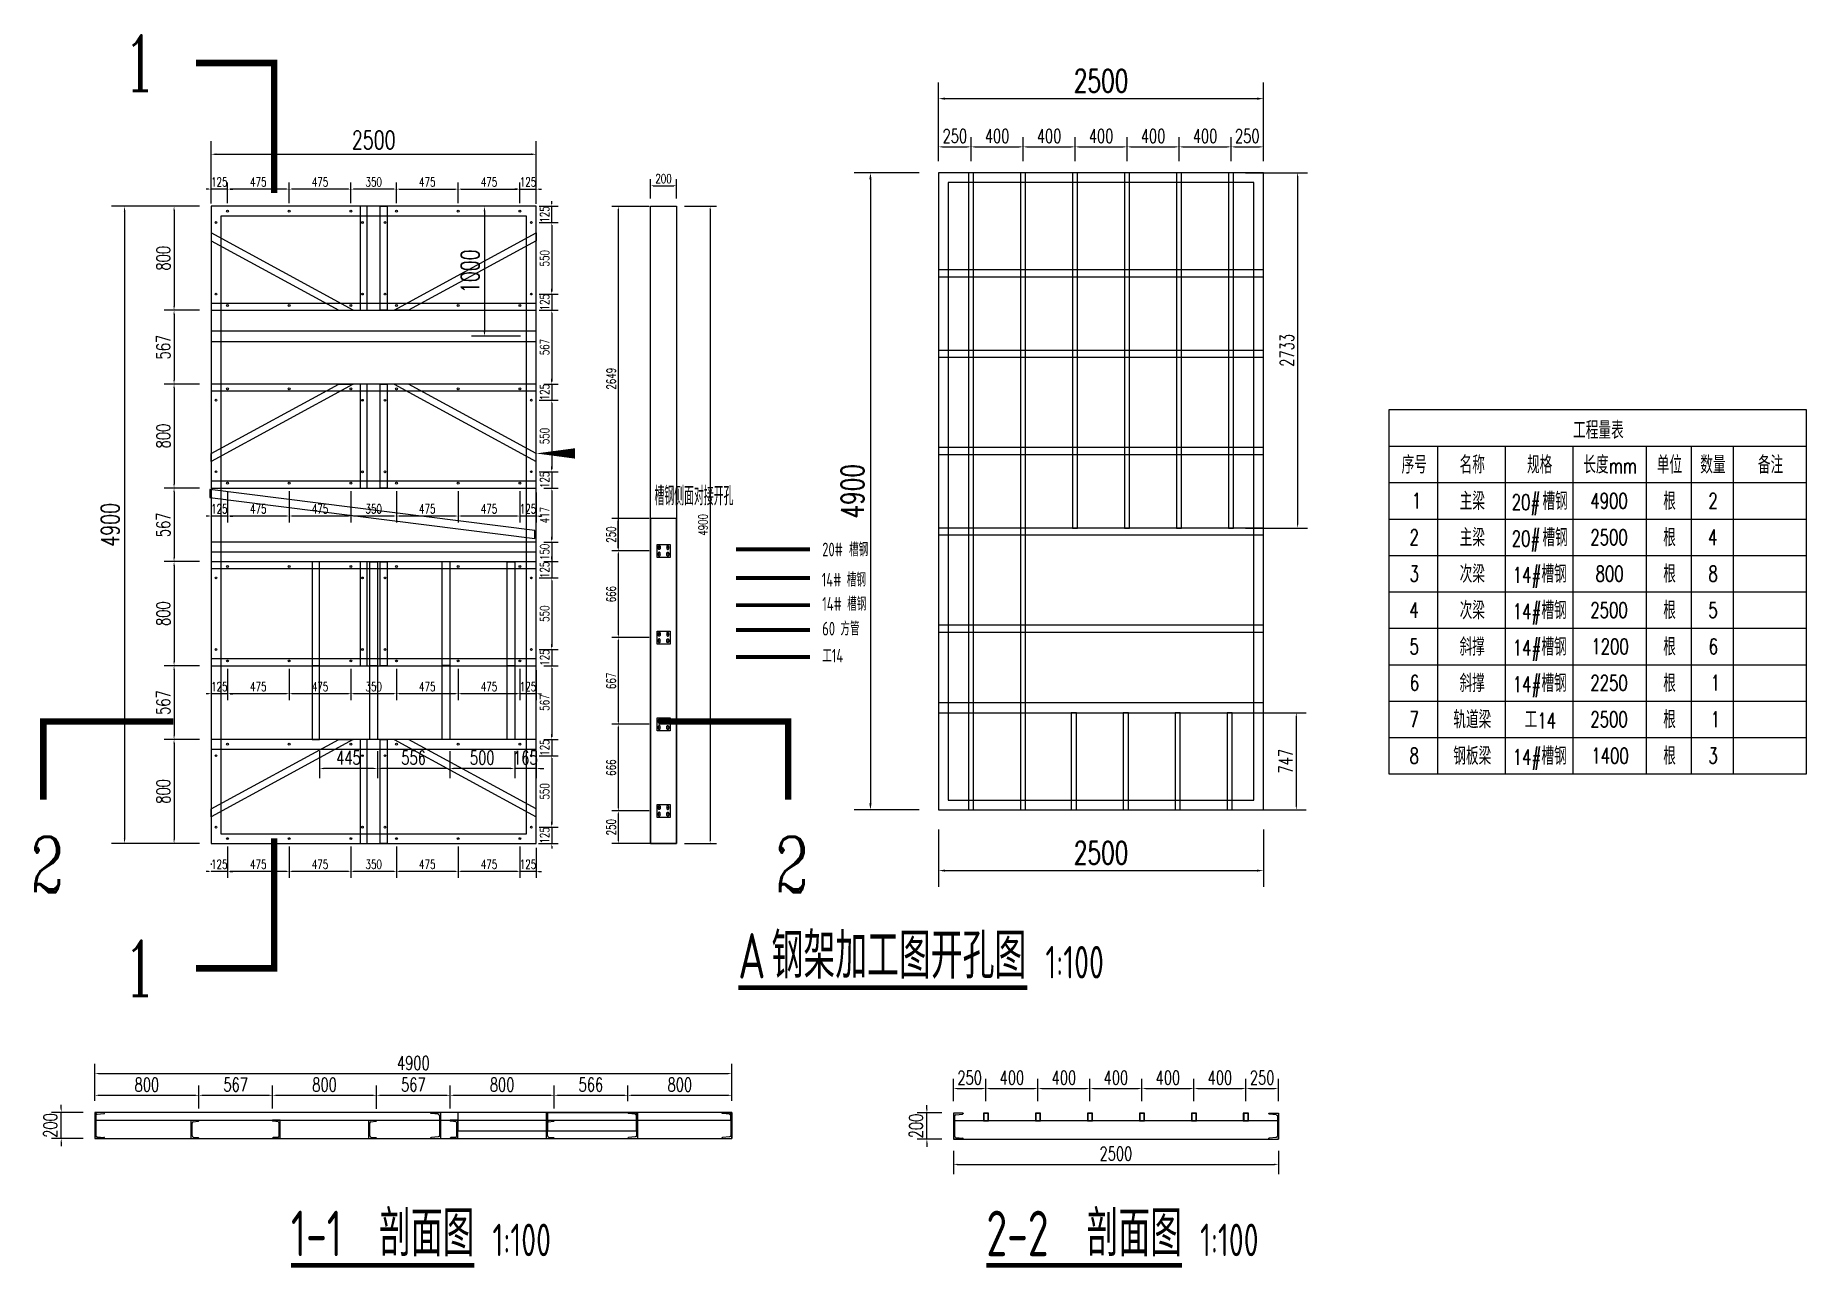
# Model space of a CAD drawing. Header units: millimetres. Extents: x -1443632 to -1307761, y 1430256 to 1527696.
# Drawn here: x -1416165 to -1402539, y 1479057 to 1488533 of the extents above; entities that cross this region are included whole.
import ezdxf

# ---------------------------------------------------------------- set-up
doc = ezdxf.new("R2010")
doc.units = ezdxf.units.MM
doc.header["$LTSCALE"] = 10
doc.layers.get('0').update_dxf_attribs({"linetype": 'CONTINUOUS'})
doc.layers.get('DEFPOINTS').update_dxf_attribs({"linetype": 'CONTINUOUS'})
for name, color, linetype in [('PUB_TEXT', 7, 'CONTINUOUS'), ('W-PLASTIC_RAILINGS塑木栏杆', 6, 'CONTINUOUS'), ('W-STEEL_FRAME钢架', 3, 'CONTINUOUS'), ('W-STEEL_KEEL钢龙骨', 5, 'CONTINUOUS')]:
    doc.layers.add(name, color=color, linetype=linetype)
doc.styles.add('_TCH_DIM', font='SIMPLEX.shx', dxfattribs={"width": 0.7, "bigfont": 'GBCBIG.shx'})
doc.styles.add('_TCH_LABEL', font='COMPLEX', dxfattribs={"bigfont": 'GBCBIG'})
doc.styles.add('_TCH_TAB', font='SIMPLEX', dxfattribs={"bigfont": 'GBCBIG'})
doc.styles.get("Standard").update_dxf_attribs({"font": 'tssdeng.shx', "width": 0.7, "bigfont": 'hztxt.shx'})
doc.styles.add('STANDARD_T3', font='simplex.shx', dxfattribs={"width": 0.7, "bigfont": 'gbcbig.shx'})
doc.dimstyles.new('W&&20', dxfattribs={"dimtxt": 70, "dimasz": 20, "dimexe": 50, "dimexo": 60, "dimgap": 20, "dimtad": 1, "dimdec": 0, "dimzin": 0, "dimdsep": 46, "dimtxsty": 'STANDARD_T3', "dimcen": 0.09, "dimclrd": 1, "dimclre": 1, "dimclrt": 7, "dimazin": 2, "dimtfac": 1, "dimtdec": 0, "dimtix": 1, "dimtmove": 2, "dimatfit": 3, "dimfxl": 0, "dimtolj": 1, "dimtzin": 0, "dimarcsym": 0})
doc.dimstyles.new('W&&30', dxfattribs={"dimtxt": 105, "dimasz": 30, "dimexe": 75, "dimexo": 90, "dimgap": 30, "dimtad": 1, "dimdec": 0, "dimzin": 0, "dimdsep": 46, "dimtxsty": 'STANDARD_T3', "dimcen": 0.09, "dimclrd": 1, "dimclre": 1, "dimclrt": 7, "dimazin": 2, "dimtfac": 1, "dimtdec": 0, "dimtix": 1, "dimtmove": 2, "dimatfit": 3, "dimfxl": 0, "dimtolj": 1, "dimtzin": 0, "dimarcsym": 0})
doc.dimstyles.new('W&&40', dxfattribs={"dimtxt": 140, "dimasz": 40, "dimexe": 100, "dimexo": 120, "dimgap": 40, "dimtad": 1, "dimdec": 0, "dimzin": 0, "dimdsep": 46, "dimtxsty": 'STANDARD_T3', "dimcen": 0.09, "dimclrd": 1, "dimclre": 1, "dimclrt": 7, "dimazin": 2, "dimtfac": 1, "dimtdec": 0, "dimtix": 1, "dimtmove": 2, "dimatfit": 3, "dimfxl": 0, "dimtolj": 1, "dimtzin": 0, "dimarcsym": 0})
doc.dimstyles.new('W&&50', dxfattribs={"dimtxt": 175, "dimasz": 50, "dimexe": 125, "dimexo": 150, "dimgap": 50, "dimtad": 1, "dimdec": 0, "dimzin": 0, "dimdsep": 46, "dimtxsty": 'STANDARD_T3', "dimcen": 0.09, "dimclrd": 1, "dimclre": 1, "dimclrt": 7, "dimazin": 2, "dimtfac": 1, "dimtdec": 0, "dimtix": 1, "dimtmove": 2, "dimatfit": 3, "dimfxl": 0, "dimtolj": 1, "dimtzin": 0, "dimarcsym": 0})

msp = doc.modelspace()

# ---------------------------------------------------------------- texts
at = {"style": '_TCH_TAB'}
for s, height, p in [('工程量表', 135.04, (-1404335.2, 1485429.6)), ('序号', 135.04, (-1405654.5, 1485163.6)), ('名称', 135.04, (-1405208.7, 1485163.6)), ('规格', 135.04, (-1404690.1, 1485163.6)), ('长度', 135.04, (-1404257.2, 1485163.6)), ('单位', 135.04, (-1403691.3, 1485163.6)), ('数量', 135.04, (-1403357.2, 1485163.6)), ('备注', 135.04, (-1402913.4, 1485163.6)), ('主梁', 135.04, (-1405208, 1484883.6)), ('槽钢', 135.04, (-1404571.4, 1484883.6)), ('根', 135, (-1403642.1, 1484883.6)), ('主梁', 135.04, (-1405208, 1484603.6)), ('槽钢', 135.04, (-1404571.4, 1484603.6)), ('根', 135, (-1403642.1, 1484603.6)), ('次梁', 135.04, (-1405208, 1484323.6)), ('槽钢', 135.04, (-1404579.4, 1484323.6)), ('根', 135, (-1403642.1, 1484323.6)), ('次梁', 135.04, (-1405208, 1484043.6)), ('槽钢', 135.04, (-1404579.4, 1484043.6)), ('根', 135, (-1403642.1, 1484043.6)), ('斜撑', 135.04, (-1405208.7, 1483763.6)), ('槽钢', 135.04, (-1404579.4, 1483763.6)), ('根', 135, (-1403642.1, 1483763.6)), ('斜撑', 135.04, (-1405208.7, 1483483.6)), ('槽钢', 135.04, (-1404579.4, 1483483.6)), ('根', 135, (-1403642.1, 1483483.6)), ('轨道梁', 135.04, (-1405257.1, 1483203.6)), ('根', 135, (-1403642.1, 1483203.6)), ('工', 135, (-1404708.9, 1483203.6)), ('钢板梁', 135.04, (-1405257.1, 1482923.6)), ('槽钢', 135.04, (-1404579.4, 1482923.6)), ('根', 135, (-1403642.1, 1482923.6))]:
    msp.add_text(s, height=height, dxfattribs=at).set_placement(p)
at = {"style": '_TCH_TAB', "width": 0.705882}
for s, p in [('mm', (-1404060.6, 1485163.6)), ('1', (-1405575.9, 1484894.1)), ('20#', (-1404807.4, 1484883.6)), ('4900', (-1404202.9, 1484894.1)), ('2', (-1403294.3, 1484894.1)), ('2', (-1405593.9, 1484614.1)), ('20#', (-1404807.4, 1484603.6)), ('2500', (-1404202.9, 1484614.1)), ('4', (-1403296.3, 1484614.1)), ('3', (-1405593.9, 1484334.1)), ('14#', (-1404799.4, 1484323.6)), ('800', (-1404162.9, 1484334.1)), ('8', (-1403294.3, 1484334.1)), ('4', (-1405595.9, 1484054.1)), ('14#', (-1404799.4, 1484043.6)), ('2500', (-1404202.9, 1484054.1)), ('5', (-1403294.3, 1484054.1)), ('5', (-1405593.9, 1483774.1)), ('14#', (-1404799.4, 1483763.6)), ('1200', (-1404194.9, 1483774.1)), ('6', (-1403292.3, 1483774.1)), ('14#', (-1404799.4, 1483483.6)), ('6', (-1405591.9, 1483494.1)), ('2250', (-1404202.9, 1483494.1)), ('1', (-1403276.3, 1483494.1)), ('7', (-1405593.9, 1483214.1)), ('14', (-1404610.6, 1483203.6)), ('2500', (-1404202.9, 1483214.1)), ('1', (-1403276.3, 1483214.1)), ('8', (-1405593.9, 1482934.1)), ('14#', (-1404799.4, 1482923.6)), ('1400', (-1404194.9, 1482934.1)), ('3', (-1403294.3, 1482934.1))]:
    msp.add_text(s, height=119, dxfattribs=at).set_placement(p)
at = {"color": 4, "width": 0.7}
for s, p in [('20#', (-1410112.2, 1484527)), ('槽钢', (-1409905.7, 1484527))]:
    msp.add_text(s, height=105, dxfattribs=at).set_placement(p)
at = {"color": 3, "width": 0.7}
for s, p in [('14#', (-1410116, 1484294.6)), ('槽钢', (-1409923.5, 1484294.6))]:
    msp.add_text(s, height=105, dxfattribs=at).set_placement(p)
at = {"color": 6, "width": 0.7}
for s, p in [('14#', (-1410112.2, 1484108.7)), ('槽钢', (-1409919.7, 1484108.7))]:
    msp.add_text(s, height=105, dxfattribs=at).set_placement(p)
at = {"color": 5, "width": 0.7}
for s, p in [('方管', (-1409972.2, 1483918.3)), ('60', (-1410112.2, 1483918.3))]:
    msp.add_text(s, height=105, dxfattribs=at).set_placement(p)
at = {"color": 1, "width": 0.7}
for s, p in [('工', (-1410112.2, 1483710.4)), ('14', (-1410038.7, 1483710.4))]:
    msp.add_text(s, height=105, dxfattribs=at).set_placement(p)
at = {"layer": 'PUB_TEXT', "color": 7}
for s, height, style, width, p in [('1', 425, '_TCH_LABEL', 0.705882, (-1415493.2, 1488107.9)), ('槽钢侧面对接开孔', 144.68, '_TCH_DIM', 0.7, (-1411402.8, 1484919.1)), ('2', 425, '_TCH_LABEL', 0.705882, (-1416204.1, 1481944)), ('2', 425, '_TCH_LABEL', 0.705882, (-1410474, 1481944)), ('1', 425, '_TCH_LABEL', 0.705882, (-1415493.2, 1481145.8))]:
    msp.add_text(s, height=height, dxfattribs=dict(at, style=style, width=width)).set_placement(p)
at = {"layer": 'PUB_TEXT', "color": 7, "width": 0.7}
for s, height, p in [('A', 350, (-1410758.6, 1481280.3)), ('钢架加工图开孔图', 350, (-1410502, 1481280.3)), ('1:100', 250, (-1408395.6, 1481280.3)), ('剖面图', 350, (-1413522.9, 1479144.8)), ('剖面图', 350, (-1408079.2, 1479144.8)), ('1-1', 350, (-1414199.6, 1479144.8)), ('2-2', 350, (-1408849.2, 1479144.8)), ('1:100', 250, (-1412649.3, 1479144.8)), ('1:100', 250, (-1407205.5, 1479144.8))]:
    msp.add_text(s, height=height, dxfattribs=at).set_placement(p)

# ---------------------------------------------------------------- blocks, each defined once
blk = doc.blocks.new('*D164')
at = {"layer": 'DEFPOINTS', "color": 0, "transparency": 16777216}
for p in [(-1412913, 1487351), (-1413388, 1487182), (-1412913, 1487182)]:
    blk.add_point(p, dxfattribs=at)
at = {"layer": 'W-PLASTIC_RAILINGS塑木栏杆', "color": 1, "lineweight": -2, "transparency": 16777216}
for p, q in [((-1413388, 1487242), (-1413388, 1487401)), ((-1413368, 1487351), (-1412933, 1487351)), ((-1412913, 1487242), (-1412913, 1487401))]:
    blk.add_line(p, q, dxfattribs=at)
at = {"layer": 'W-PLASTIC_RAILINGS塑木栏杆', "color": 1, "transparency": 16777216}
for points in [[(-1413368, 1487354), (-1413368, 1487348), (-1413388, 1487351)], [(-1412933, 1487354), (-1412933, 1487348), (-1412913, 1487351)]]:
    blk.add_solid(points, dxfattribs=at)
at = {"layer": 'W-PLASTIC_RAILINGS塑木栏杆', "color": 7, "transparency": 16777216, "insert": (-1413151, 1487406), "char_height": 70, "attachment_point": 5, "style": 'STANDARD_T3'}
blk.add_mtext('\\A1;475', dxfattribs=at)
blk = doc.blocks.new('*D165')
at = {"layer": 'DEFPOINTS', "color": 0, "transparency": 16777216}
for p in [(-1412438, 1487351), (-1412913, 1487182), (-1412438, 1487182)]:
    blk.add_point(p, dxfattribs=at)
at = {"layer": 'W-PLASTIC_RAILINGS塑木栏杆', "color": 1, "lineweight": -2, "transparency": 16777216}
for p, q in [((-1412913, 1487242), (-1412913, 1487401)), ((-1412893, 1487351), (-1412458, 1487351)), ((-1412438, 1487242), (-1412438, 1487401))]:
    blk.add_line(p, q, dxfattribs=at)
at = {"layer": 'W-PLASTIC_RAILINGS塑木栏杆', "color": 1, "transparency": 16777216}
for points in [[(-1412893, 1487354), (-1412893, 1487348), (-1412913, 1487351)], [(-1412458, 1487354), (-1412458, 1487348), (-1412438, 1487351)]]:
    blk.add_solid(points, dxfattribs=at)
at = {"layer": 'W-PLASTIC_RAILINGS塑木栏杆', "color": 7, "transparency": 16777216, "insert": (-1412676, 1487406), "char_height": 70, "attachment_point": 5, "style": 'STANDARD_T3'}
blk.add_mtext('\\A1;475', dxfattribs=at)
blk = doc.blocks.new('*D166')
at = {"layer": 'DEFPOINTS', "color": 0, "transparency": 16777216}
for p in [(-1412313, 1487351), (-1412438, 1487182), (-1412313, 1487179)]:
    blk.add_point(p, dxfattribs=at)
at = {"layer": 'W-PLASTIC_RAILINGS塑木栏杆', "color": 1, "lineweight": -2, "transparency": 16777216}
for p, q in [((-1412458, 1487351), (-1412478, 1487351)), ((-1412438, 1487242), (-1412438, 1487401)), ((-1412438, 1487351), (-1412313, 1487351)), ((-1412313, 1487239), (-1412313, 1487401)), ((-1412293, 1487351), (-1412273, 1487351))]:
    blk.add_line(p, q, dxfattribs=at)
at = {"layer": 'W-PLASTIC_RAILINGS塑木栏杆', "color": 1, "transparency": 16777216}
for points in [[(-1412458, 1487354), (-1412458, 1487348), (-1412438, 1487351)], [(-1412293, 1487354), (-1412293, 1487348), (-1412313, 1487351)]]:
    blk.add_solid(points, dxfattribs=at)
at = {"layer": 'W-PLASTIC_RAILINGS塑木栏杆', "color": 7, "transparency": 16777216, "insert": (-1412376, 1487406), "char_height": 70, "attachment_point": 5, "style": 'STANDARD_T3'}
blk.add_mtext('\\A1;125', dxfattribs=at)
blk = doc.blocks.new('*D167')
at = {"layer": 'DEFPOINTS', "color": 0, "transparency": 16777216}
for p in [(-1413738, 1487351), (-1413738, 1487182), (-1413388, 1487182)]:
    blk.add_point(p, dxfattribs=at)
at = {"layer": 'W-PLASTIC_RAILINGS塑木栏杆', "color": 1, "lineweight": -2, "transparency": 16777216}
for p, q in [((-1413738, 1487242), (-1413738, 1487401)), ((-1413408, 1487351), (-1413718, 1487351)), ((-1413388, 1487242), (-1413388, 1487401))]:
    blk.add_line(p, q, dxfattribs=at)
at = {"layer": 'W-PLASTIC_RAILINGS塑木栏杆', "color": 1, "transparency": 16777216}
for points in [[(-1413718, 1487354), (-1413718, 1487348), (-1413738, 1487351)], [(-1413408, 1487354), (-1413408, 1487348), (-1413388, 1487351)]]:
    blk.add_solid(points, dxfattribs=at)
at = {"layer": 'W-PLASTIC_RAILINGS塑木栏杆', "color": 7, "transparency": 16777216, "insert": (-1413563, 1487406), "char_height": 70, "attachment_point": 5, "style": 'STANDARD_T3'}
blk.add_mtext('\\A1;350', dxfattribs=at)
blk = doc.blocks.new('*D168')
at = {"layer": 'DEFPOINTS', "color": 0, "transparency": 16777216}
for p in [(-1412350, 1487094), (-1412350, 1486544), (-1412193, 1486544)]:
    blk.add_point(p, dxfattribs=at)
at = {"layer": 'W-PLASTIC_RAILINGS塑木栏杆', "color": 1, "lineweight": -2, "transparency": 16777216}
for p, q in [((-1412290, 1487094), (-1412143, 1487094)), ((-1412193, 1487074), (-1412193, 1486564)), ((-1412290, 1486544), (-1412143, 1486544))]:
    blk.add_line(p, q, dxfattribs=at)
at = {"layer": 'W-PLASTIC_RAILINGS塑木栏杆', "color": 1, "transparency": 16777216}
for points in [[(-1412196, 1487074), (-1412190, 1487074), (-1412193, 1487094)], [(-1412196, 1486564), (-1412190, 1486564), (-1412193, 1486544)]]:
    blk.add_solid(points, dxfattribs=at)
at = {"layer": 'W-PLASTIC_RAILINGS塑木栏杆', "color": 7, "transparency": 16777216, "insert": (-1412248, 1486819), "char_height": 70, "attachment_point": 5, "rotation": 90, "style": 'STANDARD_T3'}
blk.add_mtext('\\A1;550', dxfattribs=at)
blk = doc.blocks.new('*D169')
at = {"layer": 'DEFPOINTS', "color": 0, "transparency": 16777216}
for p in [(-1412350, 1487219), (-1412193, 1487219), (-1412350, 1487094)]:
    blk.add_point(p, dxfattribs=at)
at = {"layer": 'W-PLASTIC_RAILINGS塑木栏杆', "color": 1, "lineweight": -2, "transparency": 16777216}
for p, q in [((-1412290, 1487219), (-1412143, 1487219)), ((-1412193, 1487239), (-1412193, 1487259)), ((-1412193, 1487094), (-1412193, 1487219)), ((-1412290, 1487094), (-1412143, 1487094)), ((-1412193, 1487074), (-1412193, 1487054))]:
    blk.add_line(p, q, dxfattribs=at)
at = {"layer": 'W-PLASTIC_RAILINGS塑木栏杆', "color": 1, "transparency": 16777216}
for points in [[(-1412196, 1487239), (-1412190, 1487239), (-1412193, 1487219)], [(-1412196, 1487074), (-1412190, 1487074), (-1412193, 1487094)]]:
    blk.add_solid(points, dxfattribs=at)
at = {"layer": 'W-PLASTIC_RAILINGS塑木栏杆', "color": 7, "transparency": 16777216, "insert": (-1412248, 1487156), "char_height": 70, "attachment_point": 5, "rotation": 90, "style": 'STANDARD_T3'}
blk.add_mtext('\\A1;125', dxfattribs=at)
blk = doc.blocks.new('*D170')
at = {"layer": 'DEFPOINTS', "color": 0, "transparency": 16777216}
for p in [(-1412350, 1486544), (-1412350, 1486419), (-1412193, 1486419)]:
    blk.add_point(p, dxfattribs=at)
at = {"layer": 'W-PLASTIC_RAILINGS塑木栏杆', "color": 1, "lineweight": -2, "transparency": 16777216}
for p, q in [((-1412290, 1486544), (-1412143, 1486544)), ((-1412193, 1486564), (-1412193, 1486584)), ((-1412193, 1486544), (-1412193, 1486419)), ((-1412290, 1486419), (-1412143, 1486419)), ((-1412193, 1486399), (-1412193, 1486379))]:
    blk.add_line(p, q, dxfattribs=at)
at = {"layer": 'W-PLASTIC_RAILINGS塑木栏杆', "color": 1, "transparency": 16777216}
for points in [[(-1412196, 1486564), (-1412190, 1486564), (-1412193, 1486544)], [(-1412196, 1486399), (-1412190, 1486399), (-1412193, 1486419)]]:
    blk.add_solid(points, dxfattribs=at)
at = {"layer": 'W-PLASTIC_RAILINGS塑木栏杆', "color": 7, "transparency": 16777216, "insert": (-1412248, 1486481), "char_height": 70, "attachment_point": 5, "rotation": 90, "style": 'STANDARD_T3'}
blk.add_mtext('\\A1;125', dxfattribs=at)
blk = doc.blocks.new('*D171')
at = {"layer": 'DEFPOINTS', "color": 0, "transparency": 16777216}
for p in [(-1414213, 1487351), (-1414213, 1487182), (-1413738, 1487182)]:
    blk.add_point(p, dxfattribs=at)
at = {"layer": 'W-PLASTIC_RAILINGS塑木栏杆', "color": 1, "lineweight": -2, "transparency": 16777216}
for p, q in [((-1414213, 1487242), (-1414213, 1487401)), ((-1413758, 1487351), (-1414193, 1487351)), ((-1413738, 1487242), (-1413738, 1487401))]:
    blk.add_line(p, q, dxfattribs=at)
at = {"layer": 'W-PLASTIC_RAILINGS塑木栏杆', "color": 1, "transparency": 16777216}
for points in [[(-1414193, 1487354), (-1414193, 1487348), (-1414213, 1487351)], [(-1413758, 1487354), (-1413758, 1487348), (-1413738, 1487351)]]:
    blk.add_solid(points, dxfattribs=at)
at = {"layer": 'W-PLASTIC_RAILINGS塑木栏杆', "color": 7, "transparency": 16777216, "insert": (-1413976, 1487406), "char_height": 70, "attachment_point": 5, "style": 'STANDARD_T3'}
blk.add_mtext('\\A1;475', dxfattribs=at)
blk = doc.blocks.new('*D172')
at = {"layer": 'DEFPOINTS', "color": 0, "transparency": 16777216}
for p in [(-1414688, 1487351), (-1414688, 1487182), (-1414213, 1487182)]:
    blk.add_point(p, dxfattribs=at)
at = {"layer": 'W-PLASTIC_RAILINGS塑木栏杆', "color": 1, "lineweight": -2, "transparency": 16777216}
for p, q in [((-1414688, 1487242), (-1414688, 1487401)), ((-1414233, 1487351), (-1414668, 1487351)), ((-1414213, 1487242), (-1414213, 1487401))]:
    blk.add_line(p, q, dxfattribs=at)
at = {"layer": 'W-PLASTIC_RAILINGS塑木栏杆', "color": 1, "transparency": 16777216}
for points in [[(-1414668, 1487354), (-1414668, 1487348), (-1414688, 1487351)], [(-1414233, 1487354), (-1414233, 1487348), (-1414213, 1487351)]]:
    blk.add_solid(points, dxfattribs=at)
at = {"layer": 'W-PLASTIC_RAILINGS塑木栏杆', "color": 7, "transparency": 16777216, "insert": (-1414451, 1487406), "char_height": 70, "attachment_point": 5, "style": 'STANDARD_T3'}
blk.add_mtext('\\A1;475', dxfattribs=at)
blk = doc.blocks.new('*D173')
at = {"layer": 'DEFPOINTS', "color": 0, "transparency": 16777216}
for p in [(-1414813, 1487351), (-1414813, 1487181), (-1414688, 1487182)]:
    blk.add_point(p, dxfattribs=at)
at = {"layer": 'W-PLASTIC_RAILINGS塑木栏杆', "color": 1, "lineweight": -2, "transparency": 16777216}
for p, q in [((-1414833, 1487351), (-1414853, 1487351)), ((-1414813, 1487241), (-1414813, 1487401)), ((-1414688, 1487351), (-1414813, 1487351)), ((-1414688, 1487242), (-1414688, 1487401)), ((-1414668, 1487351), (-1414648, 1487351))]:
    blk.add_line(p, q, dxfattribs=at)
at = {"layer": 'W-PLASTIC_RAILINGS塑木栏杆', "color": 1, "transparency": 16777216}
for points in [[(-1414833, 1487354), (-1414833, 1487348), (-1414813, 1487351)], [(-1414668, 1487354), (-1414668, 1487348), (-1414688, 1487351)]]:
    blk.add_solid(points, dxfattribs=at)
at = {"layer": 'W-PLASTIC_RAILINGS塑木栏杆', "color": 7, "transparency": 16777216, "insert": (-1414751, 1487406), "char_height": 70, "attachment_point": 5, "style": 'STANDARD_T3'}
blk.add_mtext('\\A1;125', dxfattribs=at)
blk = doc.blocks.new('*D18')
at = {"layer": 'DEFPOINTS', "color": 0, "transparency": 16777216}
for p in [(-1412438, 1485089), (-1412313, 1485079), (-1412438, 1484837)]:
    blk.add_point(p, dxfattribs=at)
at = {"layer": 'W-PLASTIC_RAILINGS塑木栏杆', "color": 1, "lineweight": -2, "transparency": 16777216}
for p, q in [((-1412438, 1485029), (-1412438, 1484787)), ((-1412313, 1485019), (-1412313, 1484787)), ((-1412458, 1484837), (-1412478, 1484837)), ((-1412313, 1484837), (-1412438, 1484837)), ((-1412293, 1484837), (-1412273, 1484837))]:
    blk.add_line(p, q, dxfattribs=at)
at = {"layer": 'W-PLASTIC_RAILINGS塑木栏杆', "color": 1, "transparency": 16777216}
for points in [[(-1412458, 1484840), (-1412458, 1484834), (-1412438, 1484837)], [(-1412293, 1484840), (-1412293, 1484834), (-1412313, 1484837)]]:
    blk.add_solid(points, dxfattribs=at)
at = {"layer": 'W-PLASTIC_RAILINGS塑木栏杆', "color": 7, "transparency": 16777216, "insert": (-1412376, 1484892), "char_height": 70, "attachment_point": 5, "style": 'STANDARD_T3'}
blk.add_mtext('\\A1;125', dxfattribs=at)
blk = doc.blocks.new('*D19')
at = {"layer": 'DEFPOINTS', "color": 0, "transparency": 16777216}
for p in [(-1412913, 1485089), (-1412438, 1485089), (-1412913, 1484837)]:
    blk.add_point(p, dxfattribs=at)
at = {"layer": 'W-PLASTIC_RAILINGS塑木栏杆', "color": 1, "lineweight": -2, "transparency": 16777216}
for p, q in [((-1412913, 1485029), (-1412913, 1484787)), ((-1412438, 1485029), (-1412438, 1484787)), ((-1412458, 1484837), (-1412893, 1484837))]:
    blk.add_line(p, q, dxfattribs=at)
at = {"layer": 'W-PLASTIC_RAILINGS塑木栏杆', "color": 1, "transparency": 16777216}
for points in [[(-1412893, 1484840), (-1412893, 1484834), (-1412913, 1484837)], [(-1412458, 1484840), (-1412458, 1484834), (-1412438, 1484837)]]:
    blk.add_solid(points, dxfattribs=at)
at = {"layer": 'W-PLASTIC_RAILINGS塑木栏杆', "color": 7, "transparency": 16777216, "insert": (-1412676, 1484892), "char_height": 70, "attachment_point": 5, "style": 'STANDARD_T3'}
blk.add_mtext('\\A1;475', dxfattribs=at)
blk = doc.blocks.new('*D20')
at = {"layer": 'DEFPOINTS', "color": 0, "transparency": 16777216}
for p in [(-1413388, 1485089), (-1412913, 1485089), (-1413388, 1484837)]:
    blk.add_point(p, dxfattribs=at)
at = {"layer": 'W-PLASTIC_RAILINGS塑木栏杆', "color": 1, "lineweight": -2, "transparency": 16777216}
for p, q in [((-1413388, 1485029), (-1413388, 1484787)), ((-1412913, 1485029), (-1412913, 1484787)), ((-1412933, 1484837), (-1413368, 1484837))]:
    blk.add_line(p, q, dxfattribs=at)
at = {"layer": 'W-PLASTIC_RAILINGS塑木栏杆', "color": 1, "transparency": 16777216}
for points in [[(-1413368, 1484840), (-1413368, 1484834), (-1413388, 1484837)], [(-1412933, 1484840), (-1412933, 1484834), (-1412913, 1484837)]]:
    blk.add_solid(points, dxfattribs=at)
at = {"layer": 'W-PLASTIC_RAILINGS塑木栏杆', "color": 7, "transparency": 16777216, "insert": (-1413151, 1484892), "char_height": 70, "attachment_point": 5, "style": 'STANDARD_T3'}
blk.add_mtext('\\A1;475', dxfattribs=at)
blk = doc.blocks.new('*D21')
at = {"layer": 'DEFPOINTS', "color": 0, "transparency": 16777216}
for p in [(-1413738, 1485089), (-1413388, 1485089), (-1413738, 1484837)]:
    blk.add_point(p, dxfattribs=at)
at = {"layer": 'W-PLASTIC_RAILINGS塑木栏杆', "color": 1, "lineweight": -2, "transparency": 16777216}
for p, q in [((-1413738, 1485029), (-1413738, 1484787)), ((-1413388, 1485029), (-1413388, 1484787)), ((-1413408, 1484837), (-1413718, 1484837))]:
    blk.add_line(p, q, dxfattribs=at)
at = {"layer": 'W-PLASTIC_RAILINGS塑木栏杆', "color": 1, "transparency": 16777216}
for points in [[(-1413718, 1484840), (-1413718, 1484834), (-1413738, 1484837)], [(-1413408, 1484840), (-1413408, 1484834), (-1413388, 1484837)]]:
    blk.add_solid(points, dxfattribs=at)
at = {"layer": 'W-PLASTIC_RAILINGS塑木栏杆', "color": 7, "transparency": 16777216, "insert": (-1413563, 1484892), "char_height": 70, "attachment_point": 5, "style": 'STANDARD_T3'}
blk.add_mtext('\\A1;350', dxfattribs=at)
blk = doc.blocks.new('*D22')
at = {"layer": 'DEFPOINTS', "color": 0, "transparency": 16777216}
for p in [(-1414213, 1485089), (-1413738, 1485089), (-1414213, 1484837)]:
    blk.add_point(p, dxfattribs=at)
at = {"layer": 'W-PLASTIC_RAILINGS塑木栏杆', "color": 1, "lineweight": -2, "transparency": 16777216}
for p, q in [((-1414213, 1485029), (-1414213, 1484787)), ((-1413738, 1485029), (-1413738, 1484787)), ((-1413758, 1484837), (-1414193, 1484837))]:
    blk.add_line(p, q, dxfattribs=at)
at = {"layer": 'W-PLASTIC_RAILINGS塑木栏杆', "color": 1, "transparency": 16777216}
for points in [[(-1414193, 1484840), (-1414193, 1484834), (-1414213, 1484837)], [(-1413758, 1484840), (-1413758, 1484834), (-1413738, 1484837)]]:
    blk.add_solid(points, dxfattribs=at)
at = {"layer": 'W-PLASTIC_RAILINGS塑木栏杆', "color": 7, "transparency": 16777216, "insert": (-1413976, 1484892), "char_height": 70, "attachment_point": 5, "style": 'STANDARD_T3'}
blk.add_mtext('\\A1;475', dxfattribs=at)
blk = doc.blocks.new('*D23')
at = {"layer": 'DEFPOINTS', "color": 0, "transparency": 16777216}
for p in [(-1414688, 1485089), (-1414213, 1485089), (-1414688, 1484837)]:
    blk.add_point(p, dxfattribs=at)
at = {"layer": 'W-PLASTIC_RAILINGS塑木栏杆', "color": 1, "lineweight": -2, "transparency": 16777216}
for p, q in [((-1414688, 1485029), (-1414688, 1484787)), ((-1414213, 1485029), (-1414213, 1484787)), ((-1414233, 1484837), (-1414668, 1484837))]:
    blk.add_line(p, q, dxfattribs=at)
at = {"layer": 'W-PLASTIC_RAILINGS塑木栏杆', "color": 1, "transparency": 16777216}
for points in [[(-1414668, 1484840), (-1414668, 1484834), (-1414688, 1484837)], [(-1414233, 1484840), (-1414233, 1484834), (-1414213, 1484837)]]:
    blk.add_solid(points, dxfattribs=at)
at = {"layer": 'W-PLASTIC_RAILINGS塑木栏杆', "color": 7, "transparency": 16777216, "insert": (-1414451, 1484892), "char_height": 70, "attachment_point": 5, "style": 'STANDARD_T3'}
blk.add_mtext('\\A1;475', dxfattribs=at)
blk = doc.blocks.new('*D24')
at = {"layer": 'DEFPOINTS', "color": 0, "transparency": 16777216}
for p in [(-1414688, 1485089), (-1414813, 1484837), (-1414813, 1484837)]:
    blk.add_point(p, dxfattribs=at)
at = {"layer": 'W-PLASTIC_RAILINGS塑木栏杆', "color": 1, "lineweight": -2, "transparency": 16777216}
for p, q in [((-1414688, 1485029), (-1414688, 1484787)), ((-1414813, 1484897), (-1414813, 1484887)), ((-1414833, 1484837), (-1414853, 1484837)), ((-1414688, 1484837), (-1414813, 1484837)), ((-1414668, 1484837), (-1414648, 1484837))]:
    blk.add_line(p, q, dxfattribs=at)
at = {"layer": 'W-PLASTIC_RAILINGS塑木栏杆', "color": 1, "transparency": 16777216}
for points in [[(-1414833, 1484840), (-1414833, 1484834), (-1414813, 1484837)], [(-1414668, 1484840), (-1414668, 1484834), (-1414688, 1484837)]]:
    blk.add_solid(points, dxfattribs=at)
at = {"layer": 'W-PLASTIC_RAILINGS塑木栏杆', "color": 7, "transparency": 16777216, "insert": (-1414751, 1484892), "char_height": 70, "attachment_point": 5, "style": 'STANDARD_T3'}
blk.add_mtext('\\A1;125', dxfattribs=at)
blk = doc.blocks.new('*D25')
at = {"layer": 'DEFPOINTS', "color": 0, "transparency": 16777216}
for p in [(-1412438, 1483723), (-1412313, 1483712), (-1412438, 1483470)]:
    blk.add_point(p, dxfattribs=at)
at = {"layer": 'W-PLASTIC_RAILINGS塑木栏杆', "color": 1, "lineweight": -2, "transparency": 16777216}
for p, q in [((-1412438, 1483663), (-1412438, 1483420)), ((-1412313, 1483652), (-1412313, 1483420)), ((-1412458, 1483470), (-1412478, 1483470)), ((-1412313, 1483470), (-1412438, 1483470)), ((-1412293, 1483470), (-1412273, 1483470))]:
    blk.add_line(p, q, dxfattribs=at)
at = {"layer": 'W-PLASTIC_RAILINGS塑木栏杆', "color": 1, "transparency": 16777216}
for points in [[(-1412458, 1483474), (-1412458, 1483467), (-1412438, 1483470)], [(-1412293, 1483474), (-1412293, 1483467), (-1412313, 1483470)]]:
    blk.add_solid(points, dxfattribs=at)
at = {"layer": 'W-PLASTIC_RAILINGS塑木栏杆', "color": 7, "transparency": 16777216, "insert": (-1412376, 1483525), "char_height": 70, "attachment_point": 5, "style": 'STANDARD_T3'}
blk.add_mtext('\\A1;125', dxfattribs=at)
blk = doc.blocks.new('*D26')
at = {"layer": 'DEFPOINTS', "color": 0, "transparency": 16777216}
for p in [(-1412913, 1483723), (-1412438, 1483723), (-1412913, 1483470)]:
    blk.add_point(p, dxfattribs=at)
at = {"layer": 'W-PLASTIC_RAILINGS塑木栏杆', "color": 1, "lineweight": -2, "transparency": 16777216}
for p, q in [((-1412913, 1483663), (-1412913, 1483420)), ((-1412438, 1483663), (-1412438, 1483420)), ((-1412458, 1483470), (-1412893, 1483470))]:
    blk.add_line(p, q, dxfattribs=at)
at = {"layer": 'W-PLASTIC_RAILINGS塑木栏杆', "color": 1, "transparency": 16777216}
for points in [[(-1412893, 1483474), (-1412893, 1483467), (-1412913, 1483470)], [(-1412458, 1483474), (-1412458, 1483467), (-1412438, 1483470)]]:
    blk.add_solid(points, dxfattribs=at)
at = {"layer": 'W-PLASTIC_RAILINGS塑木栏杆', "color": 7, "transparency": 16777216, "insert": (-1412676, 1483525), "char_height": 70, "attachment_point": 5, "style": 'STANDARD_T3'}
blk.add_mtext('\\A1;475', dxfattribs=at)
blk = doc.blocks.new('*D27')
at = {"layer": 'DEFPOINTS', "color": 0, "transparency": 16777216}
for p in [(-1413388, 1483723), (-1412913, 1483723), (-1413388, 1483470)]:
    blk.add_point(p, dxfattribs=at)
at = {"layer": 'W-PLASTIC_RAILINGS塑木栏杆', "color": 1, "lineweight": -2, "transparency": 16777216}
for p, q in [((-1413388, 1483663), (-1413388, 1483420)), ((-1412913, 1483663), (-1412913, 1483420)), ((-1412933, 1483470), (-1413368, 1483470))]:
    blk.add_line(p, q, dxfattribs=at)
at = {"layer": 'W-PLASTIC_RAILINGS塑木栏杆', "color": 1, "transparency": 16777216}
for points in [[(-1413368, 1483474), (-1413368, 1483467), (-1413388, 1483470)], [(-1412933, 1483474), (-1412933, 1483467), (-1412913, 1483470)]]:
    blk.add_solid(points, dxfattribs=at)
at = {"layer": 'W-PLASTIC_RAILINGS塑木栏杆', "color": 7, "transparency": 16777216, "insert": (-1413151, 1483525), "char_height": 70, "attachment_point": 5, "style": 'STANDARD_T3'}
blk.add_mtext('\\A1;475', dxfattribs=at)
blk = doc.blocks.new('*D28')
at = {"layer": 'DEFPOINTS', "color": 0, "transparency": 16777216}
for p in [(-1413738, 1483723), (-1413388, 1483723), (-1413738, 1483470)]:
    blk.add_point(p, dxfattribs=at)
at = {"layer": 'W-PLASTIC_RAILINGS塑木栏杆', "color": 1, "lineweight": -2, "transparency": 16777216}
for p, q in [((-1413738, 1483663), (-1413738, 1483420)), ((-1413388, 1483663), (-1413388, 1483420)), ((-1413408, 1483470), (-1413718, 1483470))]:
    blk.add_line(p, q, dxfattribs=at)
at = {"layer": 'W-PLASTIC_RAILINGS塑木栏杆', "color": 1, "transparency": 16777216}
for points in [[(-1413718, 1483474), (-1413718, 1483467), (-1413738, 1483470)], [(-1413408, 1483474), (-1413408, 1483467), (-1413388, 1483470)]]:
    blk.add_solid(points, dxfattribs=at)
at = {"layer": 'W-PLASTIC_RAILINGS塑木栏杆', "color": 7, "transparency": 16777216, "insert": (-1413563, 1483525), "char_height": 70, "attachment_point": 5, "style": 'STANDARD_T3'}
blk.add_mtext('\\A1;350', dxfattribs=at)
blk = doc.blocks.new('*D29')
at = {"layer": 'DEFPOINTS', "color": 0, "transparency": 16777216}
for p in [(-1414213, 1483723), (-1413738, 1483723), (-1414213, 1483470)]:
    blk.add_point(p, dxfattribs=at)
at = {"layer": 'W-PLASTIC_RAILINGS塑木栏杆', "color": 1, "lineweight": -2, "transparency": 16777216}
for p, q in [((-1414213, 1483663), (-1414213, 1483420)), ((-1413738, 1483663), (-1413738, 1483420)), ((-1413758, 1483470), (-1414193, 1483470))]:
    blk.add_line(p, q, dxfattribs=at)
at = {"layer": 'W-PLASTIC_RAILINGS塑木栏杆', "color": 1, "transparency": 16777216}
for points in [[(-1414193, 1483474), (-1414193, 1483467), (-1414213, 1483470)], [(-1413758, 1483474), (-1413758, 1483467), (-1413738, 1483470)]]:
    blk.add_solid(points, dxfattribs=at)
at = {"layer": 'W-PLASTIC_RAILINGS塑木栏杆', "color": 7, "transparency": 16777216, "insert": (-1413976, 1483525), "char_height": 70, "attachment_point": 5, "style": 'STANDARD_T3'}
blk.add_mtext('\\A1;475', dxfattribs=at)
blk = doc.blocks.new('*D30')
at = {"layer": 'DEFPOINTS', "color": 0, "transparency": 16777216}
for p in [(-1414688, 1483723), (-1414213, 1483723), (-1414688, 1483470)]:
    blk.add_point(p, dxfattribs=at)
at = {"layer": 'W-PLASTIC_RAILINGS塑木栏杆', "color": 1, "lineweight": -2, "transparency": 16777216}
for p, q in [((-1414688, 1483663), (-1414688, 1483420)), ((-1414213, 1483663), (-1414213, 1483420)), ((-1414233, 1483470), (-1414668, 1483470))]:
    blk.add_line(p, q, dxfattribs=at)
at = {"layer": 'W-PLASTIC_RAILINGS塑木栏杆', "color": 1, "transparency": 16777216}
for points in [[(-1414668, 1483474), (-1414668, 1483467), (-1414688, 1483470)], [(-1414233, 1483474), (-1414233, 1483467), (-1414213, 1483470)]]:
    blk.add_solid(points, dxfattribs=at)
at = {"layer": 'W-PLASTIC_RAILINGS塑木栏杆', "color": 7, "transparency": 16777216, "insert": (-1414451, 1483525), "char_height": 70, "attachment_point": 5, "style": 'STANDARD_T3'}
blk.add_mtext('\\A1;475', dxfattribs=at)
blk = doc.blocks.new('*D31')
at = {"layer": 'DEFPOINTS', "color": 0, "transparency": 16777216}
for p in [(-1414688, 1483723), (-1414813, 1483470), (-1414813, 1483470)]:
    blk.add_point(p, dxfattribs=at)
at = {"layer": 'W-PLASTIC_RAILINGS塑木栏杆', "color": 1, "lineweight": -2, "transparency": 16777216}
for p, q in [((-1414688, 1483663), (-1414688, 1483420)), ((-1414813, 1483530), (-1414813, 1483520)), ((-1414833, 1483470), (-1414853, 1483470)), ((-1414688, 1483470), (-1414813, 1483470)), ((-1414668, 1483470), (-1414648, 1483470))]:
    blk.add_line(p, q, dxfattribs=at)
at = {"layer": 'W-PLASTIC_RAILINGS塑木栏杆', "color": 1, "transparency": 16777216}
for points in [[(-1414833, 1483474), (-1414833, 1483467), (-1414813, 1483470)], [(-1414668, 1483474), (-1414668, 1483467), (-1414688, 1483470)]]:
    blk.add_solid(points, dxfattribs=at)
at = {"layer": 'W-PLASTIC_RAILINGS塑木栏杆', "color": 7, "transparency": 16777216, "insert": (-1414751, 1483525), "char_height": 70, "attachment_point": 5, "style": 'STANDARD_T3'}
blk.add_mtext('\\A1;125', dxfattribs=at)
blk = doc.blocks.new('*D32')
at = {"layer": 'DEFPOINTS', "color": 0, "transparency": 16777216}
for p in [(-1412438, 1482356), (-1412313, 1482345), (-1412438, 1482104)]:
    blk.add_point(p, dxfattribs=at)
at = {"layer": 'W-PLASTIC_RAILINGS塑木栏杆', "color": 1, "lineweight": -2, "transparency": 16777216}
for p, q in [((-1412438, 1482296), (-1412438, 1482054)), ((-1412313, 1482285), (-1412313, 1482054)), ((-1412458, 1482104), (-1412478, 1482104)), ((-1412313, 1482104), (-1412438, 1482104)), ((-1412293, 1482104), (-1412273, 1482104))]:
    blk.add_line(p, q, dxfattribs=at)
at = {"layer": 'W-PLASTIC_RAILINGS塑木栏杆', "color": 1, "transparency": 16777216}
for points in [[(-1412458, 1482107), (-1412458, 1482100), (-1412438, 1482104)], [(-1412293, 1482107), (-1412293, 1482100), (-1412313, 1482104)]]:
    blk.add_solid(points, dxfattribs=at)
at = {"layer": 'W-PLASTIC_RAILINGS塑木栏杆', "color": 7, "transparency": 16777216, "insert": (-1412376, 1482159), "char_height": 70, "attachment_point": 5, "style": 'STANDARD_T3'}
blk.add_mtext('\\A1;125', dxfattribs=at)
blk = doc.blocks.new('*D33')
at = {"layer": 'DEFPOINTS', "color": 0, "transparency": 16777216}
for p in [(-1412913, 1482356), (-1412438, 1482356), (-1412913, 1482104)]:
    blk.add_point(p, dxfattribs=at)
at = {"layer": 'W-PLASTIC_RAILINGS塑木栏杆', "color": 1, "lineweight": -2, "transparency": 16777216}
for p, q in [((-1412913, 1482296), (-1412913, 1482054)), ((-1412438, 1482296), (-1412438, 1482054)), ((-1412458, 1482104), (-1412893, 1482104))]:
    blk.add_line(p, q, dxfattribs=at)
at = {"layer": 'W-PLASTIC_RAILINGS塑木栏杆', "color": 1, "transparency": 16777216}
for points in [[(-1412893, 1482107), (-1412893, 1482100), (-1412913, 1482104)], [(-1412458, 1482107), (-1412458, 1482100), (-1412438, 1482104)]]:
    blk.add_solid(points, dxfattribs=at)
at = {"layer": 'W-PLASTIC_RAILINGS塑木栏杆', "color": 7, "transparency": 16777216, "insert": (-1412676, 1482159), "char_height": 70, "attachment_point": 5, "style": 'STANDARD_T3'}
blk.add_mtext('\\A1;475', dxfattribs=at)
blk = doc.blocks.new('*D34')
at = {"layer": 'DEFPOINTS', "color": 0, "transparency": 16777216}
for p in [(-1413388, 1482356), (-1412913, 1482356), (-1413388, 1482104)]:
    blk.add_point(p, dxfattribs=at)
at = {"layer": 'W-PLASTIC_RAILINGS塑木栏杆', "color": 1, "lineweight": -2, "transparency": 16777216}
for p, q in [((-1413388, 1482296), (-1413388, 1482054)), ((-1412913, 1482296), (-1412913, 1482054)), ((-1412933, 1482104), (-1413368, 1482104))]:
    blk.add_line(p, q, dxfattribs=at)
at = {"layer": 'W-PLASTIC_RAILINGS塑木栏杆', "color": 1, "transparency": 16777216}
for points in [[(-1413368, 1482107), (-1413368, 1482100), (-1413388, 1482104)], [(-1412933, 1482107), (-1412933, 1482100), (-1412913, 1482104)]]:
    blk.add_solid(points, dxfattribs=at)
at = {"layer": 'W-PLASTIC_RAILINGS塑木栏杆', "color": 7, "transparency": 16777216, "insert": (-1413151, 1482159), "char_height": 70, "attachment_point": 5, "style": 'STANDARD_T3'}
blk.add_mtext('\\A1;475', dxfattribs=at)
blk = doc.blocks.new('*D35')
at = {"layer": 'DEFPOINTS', "color": 0, "transparency": 16777216}
for p in [(-1413738, 1482356), (-1413388, 1482356), (-1413738, 1482104)]:
    blk.add_point(p, dxfattribs=at)
at = {"layer": 'W-PLASTIC_RAILINGS塑木栏杆', "color": 1, "lineweight": -2, "transparency": 16777216}
for p, q in [((-1413738, 1482296), (-1413738, 1482054)), ((-1413388, 1482296), (-1413388, 1482054)), ((-1413408, 1482104), (-1413718, 1482104))]:
    blk.add_line(p, q, dxfattribs=at)
at = {"layer": 'W-PLASTIC_RAILINGS塑木栏杆', "color": 1, "transparency": 16777216}
for points in [[(-1413718, 1482107), (-1413718, 1482100), (-1413738, 1482104)], [(-1413408, 1482107), (-1413408, 1482100), (-1413388, 1482104)]]:
    blk.add_solid(points, dxfattribs=at)
at = {"layer": 'W-PLASTIC_RAILINGS塑木栏杆', "color": 7, "transparency": 16777216, "insert": (-1413563, 1482159), "char_height": 70, "attachment_point": 5, "style": 'STANDARD_T3'}
blk.add_mtext('\\A1;350', dxfattribs=at)
blk = doc.blocks.new('*D36')
at = {"layer": 'DEFPOINTS', "color": 0, "transparency": 16777216}
for p in [(-1414213, 1482356), (-1413738, 1482356), (-1414213, 1482104)]:
    blk.add_point(p, dxfattribs=at)
at = {"layer": 'W-PLASTIC_RAILINGS塑木栏杆', "color": 1, "lineweight": -2, "transparency": 16777216}
for p, q in [((-1414213, 1482296), (-1414213, 1482054)), ((-1413738, 1482296), (-1413738, 1482054)), ((-1413758, 1482104), (-1414193, 1482104))]:
    blk.add_line(p, q, dxfattribs=at)
at = {"layer": 'W-PLASTIC_RAILINGS塑木栏杆', "color": 1, "transparency": 16777216}
for points in [[(-1414193, 1482107), (-1414193, 1482100), (-1414213, 1482104)], [(-1413758, 1482107), (-1413758, 1482100), (-1413738, 1482104)]]:
    blk.add_solid(points, dxfattribs=at)
at = {"layer": 'W-PLASTIC_RAILINGS塑木栏杆', "color": 7, "transparency": 16777216, "insert": (-1413976, 1482159), "char_height": 70, "attachment_point": 5, "style": 'STANDARD_T3'}
blk.add_mtext('\\A1;475', dxfattribs=at)
blk = doc.blocks.new('*D37')
at = {"layer": 'DEFPOINTS', "color": 0, "transparency": 16777216}
for p in [(-1414688, 1482356), (-1414213, 1482356), (-1414688, 1482104)]:
    blk.add_point(p, dxfattribs=at)
at = {"layer": 'W-PLASTIC_RAILINGS塑木栏杆', "color": 1, "lineweight": -2, "transparency": 16777216}
for p, q in [((-1414688, 1482296), (-1414688, 1482054)), ((-1414213, 1482296), (-1414213, 1482054)), ((-1414233, 1482104), (-1414668, 1482104))]:
    blk.add_line(p, q, dxfattribs=at)
at = {"layer": 'W-PLASTIC_RAILINGS塑木栏杆', "color": 1, "transparency": 16777216}
for points in [[(-1414668, 1482107), (-1414668, 1482100), (-1414688, 1482104)], [(-1414233, 1482107), (-1414233, 1482100), (-1414213, 1482104)]]:
    blk.add_solid(points, dxfattribs=at)
at = {"layer": 'W-PLASTIC_RAILINGS塑木栏杆', "color": 7, "transparency": 16777216, "insert": (-1414451, 1482159), "char_height": 70, "attachment_point": 5, "style": 'STANDARD_T3'}
blk.add_mtext('\\A1;475', dxfattribs=at)
blk = doc.blocks.new('*D38')
at = {"layer": 'DEFPOINTS', "color": 0, "transparency": 16777216}
for p in [(-1414688, 1482356), (-1414813, 1482104), (-1414813, 1482104)]:
    blk.add_point(p, dxfattribs=at)
at = {"layer": 'W-PLASTIC_RAILINGS塑木栏杆', "color": 1, "lineweight": -2, "transparency": 16777216}
for p, q in [((-1414688, 1482296), (-1414688, 1482054)), ((-1414813, 1482164), (-1414813, 1482154)), ((-1414833, 1482104), (-1414853, 1482104)), ((-1414688, 1482104), (-1414813, 1482104)), ((-1414668, 1482104), (-1414648, 1482104))]:
    blk.add_line(p, q, dxfattribs=at)
at = {"layer": 'W-PLASTIC_RAILINGS塑木栏杆', "color": 1, "transparency": 16777216}
for points in [[(-1414833, 1482107), (-1414833, 1482100), (-1414813, 1482104)], [(-1414668, 1482107), (-1414668, 1482100), (-1414688, 1482104)]]:
    blk.add_solid(points, dxfattribs=at)
at = {"layer": 'W-PLASTIC_RAILINGS塑木栏杆', "color": 7, "transparency": 16777216, "insert": (-1414751, 1482159), "char_height": 70, "attachment_point": 5, "style": 'STANDARD_T3'}
blk.add_mtext('\\A1;125', dxfattribs=at)
blk = doc.blocks.new('*D39')
at = {"layer": 'DEFPOINTS', "color": 0, "transparency": 16777216}
for p in [(-1412313, 1486419), (-1412313, 1485852), (-1412193, 1485852)]:
    blk.add_point(p, dxfattribs=at)
at = {"layer": 'W-PLASTIC_RAILINGS塑木栏杆', "color": 1, "lineweight": -2, "transparency": 16777216}
for p, q in [((-1412253, 1486419), (-1412143, 1486419)), ((-1412193, 1486399), (-1412193, 1485872)), ((-1412253, 1485852), (-1412143, 1485852))]:
    blk.add_line(p, q, dxfattribs=at)
at = {"layer": 'W-PLASTIC_RAILINGS塑木栏杆', "color": 1, "transparency": 16777216}
for points in [[(-1412196, 1486399), (-1412190, 1486399), (-1412193, 1486419)], [(-1412196, 1485872), (-1412190, 1485872), (-1412193, 1485852)]]:
    blk.add_solid(points, dxfattribs=at)
at = {"layer": 'W-PLASTIC_RAILINGS塑木栏杆', "color": 7, "transparency": 16777216, "insert": (-1412248, 1486136), "char_height": 70, "attachment_point": 5, "rotation": 90, "style": 'STANDARD_T3'}
blk.add_mtext('\\A1;567', dxfattribs=at)
blk = doc.blocks.new('*D174')
at = {"layer": 'DEFPOINTS', "color": 0, "transparency": 16777216}
for p in [(-1412313, 1485852), (-1412350, 1485727), (-1412193, 1485727)]:
    blk.add_point(p, dxfattribs=at)
at = {"layer": 'W-PLASTIC_RAILINGS塑木栏杆', "color": 1, "lineweight": -2, "transparency": 16777216}
for p, q in [((-1412253, 1485852), (-1412143, 1485852)), ((-1412193, 1485872), (-1412193, 1485892)), ((-1412193, 1485852), (-1412193, 1485727)), ((-1412290, 1485727), (-1412143, 1485727)), ((-1412193, 1485707), (-1412193, 1485687))]:
    blk.add_line(p, q, dxfattribs=at)
at = {"layer": 'W-PLASTIC_RAILINGS塑木栏杆', "color": 1, "transparency": 16777216}
for points in [[(-1412196, 1485872), (-1412190, 1485872), (-1412193, 1485852)], [(-1412196, 1485707), (-1412190, 1485707), (-1412193, 1485727)]]:
    blk.add_solid(points, dxfattribs=at)
at = {"layer": 'W-PLASTIC_RAILINGS塑木栏杆', "color": 7, "transparency": 16777216, "insert": (-1412248, 1485790), "char_height": 70, "attachment_point": 5, "rotation": 90, "style": 'STANDARD_T3'}
blk.add_mtext('\\A1;125', dxfattribs=at)
blk = doc.blocks.new('*D175')
at = {"layer": 'DEFPOINTS', "color": 0, "transparency": 16777216}
for p in [(-1412350, 1485727), (-1412350, 1485177), (-1412193, 1485177)]:
    blk.add_point(p, dxfattribs=at)
at = {"layer": 'W-PLASTIC_RAILINGS塑木栏杆', "color": 1, "lineweight": -2, "transparency": 16777216}
for p, q in [((-1412290, 1485727), (-1412143, 1485727)), ((-1412193, 1485707), (-1412193, 1485197)), ((-1412290, 1485177), (-1412143, 1485177))]:
    blk.add_line(p, q, dxfattribs=at)
at = {"layer": 'W-PLASTIC_RAILINGS塑木栏杆', "color": 1, "transparency": 16777216}
for points in [[(-1412196, 1485707), (-1412190, 1485707), (-1412193, 1485727)], [(-1412196, 1485197), (-1412190, 1485197), (-1412193, 1485177)]]:
    blk.add_solid(points, dxfattribs=at)
at = {"layer": 'W-PLASTIC_RAILINGS塑木栏杆', "color": 7, "transparency": 16777216, "insert": (-1412248, 1485452), "char_height": 70, "attachment_point": 5, "rotation": 90, "style": 'STANDARD_T3'}
blk.add_mtext('\\A1;550', dxfattribs=at)
blk = doc.blocks.new('*D176')
at = {"layer": 'DEFPOINTS', "color": 0, "transparency": 16777216}
for p in [(-1412350, 1485177), (-1412313, 1485052), (-1412193, 1485052)]:
    blk.add_point(p, dxfattribs=at)
at = {"layer": 'W-PLASTIC_RAILINGS塑木栏杆', "color": 1, "lineweight": -2, "transparency": 16777216}
for p, q in [((-1412290, 1485177), (-1412143, 1485177)), ((-1412193, 1485197), (-1412193, 1485217)), ((-1412193, 1485177), (-1412193, 1485052)), ((-1412253, 1485052), (-1412143, 1485052)), ((-1412193, 1485032), (-1412193, 1485012))]:
    blk.add_line(p, q, dxfattribs=at)
at = {"layer": 'W-PLASTIC_RAILINGS塑木栏杆', "color": 1, "transparency": 16777216}
for points in [[(-1412196, 1485197), (-1412190, 1485197), (-1412193, 1485177)], [(-1412196, 1485032), (-1412190, 1485032), (-1412193, 1485052)]]:
    blk.add_solid(points, dxfattribs=at)
at = {"layer": 'W-PLASTIC_RAILINGS塑木栏杆', "color": 7, "transparency": 16777216, "insert": (-1412248, 1485115), "char_height": 70, "attachment_point": 5, "rotation": 90, "style": 'STANDARD_T3'}
blk.add_mtext('\\A1;125', dxfattribs=at)
blk = doc.blocks.new('*D177')
at = {"layer": 'DEFPOINTS', "color": 0, "transparency": 16777216}
for p in [(-1412313, 1485052), (-1412313, 1484636), (-1412193, 1484636)]:
    blk.add_point(p, dxfattribs=at)
at = {"layer": 'W-PLASTIC_RAILINGS塑木栏杆', "color": 1, "lineweight": -2, "transparency": 16777216}
for p, q in [((-1412253, 1485052), (-1412143, 1485052)), ((-1412193, 1485032), (-1412193, 1484656)), ((-1412253, 1484636), (-1412143, 1484636))]:
    blk.add_line(p, q, dxfattribs=at)
at = {"layer": 'W-PLASTIC_RAILINGS塑木栏杆', "color": 1, "transparency": 16777216}
for points in [[(-1412196, 1485032), (-1412190, 1485032), (-1412193, 1485052)], [(-1412196, 1484656), (-1412190, 1484656), (-1412193, 1484636)]]:
    blk.add_solid(points, dxfattribs=at)
at = {"layer": 'W-PLASTIC_RAILINGS塑木栏杆', "color": 7, "transparency": 16777216, "insert": (-1412248, 1484844), "char_height": 70, "attachment_point": 5, "rotation": 90, "style": 'STANDARD_T3'}
blk.add_mtext('\\A1;417', dxfattribs=at)
blk = doc.blocks.new('*D40')
at = {"layer": 'DEFPOINTS', "color": 0, "transparency": 16777216}
for p in [(-1412313, 1484486), (-1412350, 1484361), (-1412193, 1484361)]:
    blk.add_point(p, dxfattribs=at)
at = {"layer": 'W-PLASTIC_RAILINGS塑木栏杆', "color": 1, "lineweight": -2, "transparency": 16777216}
for p, q in [((-1412253, 1484486), (-1412143, 1484486)), ((-1412193, 1484506), (-1412193, 1484526)), ((-1412193, 1484486), (-1412193, 1484361)), ((-1412290, 1484361), (-1412143, 1484361)), ((-1412193, 1484341), (-1412193, 1484321))]:
    blk.add_line(p, q, dxfattribs=at)
at = {"layer": 'W-PLASTIC_RAILINGS塑木栏杆', "color": 1, "transparency": 16777216}
for points in [[(-1412196, 1484506), (-1412190, 1484506), (-1412193, 1484486)], [(-1412196, 1484341), (-1412190, 1484341), (-1412193, 1484361)]]:
    blk.add_solid(points, dxfattribs=at)
at = {"layer": 'W-PLASTIC_RAILINGS塑木栏杆', "color": 7, "transparency": 16777216, "insert": (-1412248, 1484423), "char_height": 70, "attachment_point": 5, "rotation": 90, "style": 'STANDARD_T3'}
blk.add_mtext('\\A1;125', dxfattribs=at)
blk = doc.blocks.new('*D178')
at = {"layer": 'DEFPOINTS', "color": 0, "transparency": 16777216}
for p in [(-1412350, 1484361), (-1412350, 1483811), (-1412193, 1483811)]:
    blk.add_point(p, dxfattribs=at)
at = {"layer": 'W-PLASTIC_RAILINGS塑木栏杆', "color": 1, "lineweight": -2, "transparency": 16777216}
for p, q in [((-1412290, 1484361), (-1412143, 1484361)), ((-1412193, 1484341), (-1412193, 1483831)), ((-1412290, 1483811), (-1412143, 1483811))]:
    blk.add_line(p, q, dxfattribs=at)
at = {"layer": 'W-PLASTIC_RAILINGS塑木栏杆', "color": 1, "transparency": 16777216}
for points in [[(-1412196, 1484341), (-1412190, 1484341), (-1412193, 1484361)], [(-1412196, 1483831), (-1412190, 1483831), (-1412193, 1483811)]]:
    blk.add_solid(points, dxfattribs=at)
at = {"layer": 'W-PLASTIC_RAILINGS塑木栏杆', "color": 7, "transparency": 16777216, "insert": (-1412248, 1484086), "char_height": 70, "attachment_point": 5, "rotation": 90, "style": 'STANDARD_T3'}
blk.add_mtext('\\A1;550', dxfattribs=at)
blk = doc.blocks.new('*D179')
at = {"layer": 'DEFPOINTS', "color": 0, "transparency": 16777216}
for p in [(-1412350, 1483811), (-1412313, 1483686), (-1412193, 1483686)]:
    blk.add_point(p, dxfattribs=at)
at = {"layer": 'W-PLASTIC_RAILINGS塑木栏杆', "color": 1, "lineweight": -2, "transparency": 16777216}
for p, q in [((-1412290, 1483811), (-1412143, 1483811)), ((-1412193, 1483831), (-1412193, 1483851)), ((-1412193, 1483811), (-1412193, 1483686)), ((-1412253, 1483686), (-1412143, 1483686)), ((-1412193, 1483666), (-1412193, 1483646))]:
    blk.add_line(p, q, dxfattribs=at)
at = {"layer": 'W-PLASTIC_RAILINGS塑木栏杆', "color": 1, "transparency": 16777216}
for points in [[(-1412196, 1483831), (-1412190, 1483831), (-1412193, 1483811)], [(-1412196, 1483666), (-1412190, 1483666), (-1412193, 1483686)]]:
    blk.add_solid(points, dxfattribs=at)
at = {"layer": 'W-PLASTIC_RAILINGS塑木栏杆', "color": 7, "transparency": 16777216, "insert": (-1412248, 1483748), "char_height": 70, "attachment_point": 5, "rotation": 90, "style": 'STANDARD_T3'}
blk.add_mtext('\\A1;125', dxfattribs=at)
blk = doc.blocks.new('*D180')
at = {"layer": 'DEFPOINTS', "color": 0, "transparency": 16777216}
for p in [(-1412313, 1483686), (-1412313, 1483119), (-1412193, 1483119)]:
    blk.add_point(p, dxfattribs=at)
at = {"layer": 'W-PLASTIC_RAILINGS塑木栏杆', "color": 1, "lineweight": -2, "transparency": 16777216}
for p, q in [((-1412253, 1483686), (-1412143, 1483686)), ((-1412193, 1483666), (-1412193, 1483139)), ((-1412253, 1483119), (-1412143, 1483119))]:
    blk.add_line(p, q, dxfattribs=at)
at = {"layer": 'W-PLASTIC_RAILINGS塑木栏杆', "color": 1, "transparency": 16777216}
for points in [[(-1412196, 1483666), (-1412190, 1483666), (-1412193, 1483686)], [(-1412196, 1483139), (-1412190, 1483139), (-1412193, 1483119)]]:
    blk.add_solid(points, dxfattribs=at)
at = {"layer": 'W-PLASTIC_RAILINGS塑木栏杆', "color": 7, "transparency": 16777216, "insert": (-1412248, 1483402), "char_height": 70, "attachment_point": 5, "rotation": 90, "style": 'STANDARD_T3'}
blk.add_mtext('\\A1;567', dxfattribs=at)
blk = doc.blocks.new('*D181')
at = {"layer": 'DEFPOINTS', "color": 0, "transparency": 16777216}
for p in [(-1412313, 1483119), (-1412350, 1482994), (-1412193, 1482994)]:
    blk.add_point(p, dxfattribs=at)
at = {"layer": 'W-PLASTIC_RAILINGS塑木栏杆', "color": 1, "lineweight": -2, "transparency": 16777216}
for p, q in [((-1412253, 1483119), (-1412143, 1483119)), ((-1412193, 1483139), (-1412193, 1483159)), ((-1412193, 1483119), (-1412193, 1482994)), ((-1412290, 1482994), (-1412143, 1482994)), ((-1412193, 1482974), (-1412193, 1482954))]:
    blk.add_line(p, q, dxfattribs=at)
at = {"layer": 'W-PLASTIC_RAILINGS塑木栏杆', "color": 1, "transparency": 16777216}
for points in [[(-1412196, 1483139), (-1412190, 1483139), (-1412193, 1483119)], [(-1412196, 1482974), (-1412190, 1482974), (-1412193, 1482994)]]:
    blk.add_solid(points, dxfattribs=at)
at = {"layer": 'W-PLASTIC_RAILINGS塑木栏杆', "color": 7, "transparency": 16777216, "insert": (-1412248, 1483056), "char_height": 70, "attachment_point": 5, "rotation": 90, "style": 'STANDARD_T3'}
blk.add_mtext('\\A1;125', dxfattribs=at)
blk = doc.blocks.new('*D182')
at = {"layer": 'DEFPOINTS', "color": 0, "transparency": 16777216}
for p in [(-1412350, 1482994), (-1412350, 1482444), (-1412193, 1482444)]:
    blk.add_point(p, dxfattribs=at)
at = {"layer": 'W-PLASTIC_RAILINGS塑木栏杆', "color": 1, "lineweight": -2, "transparency": 16777216}
for p, q in [((-1412290, 1482994), (-1412143, 1482994)), ((-1412193, 1482974), (-1412193, 1482464)), ((-1412290, 1482444), (-1412143, 1482444))]:
    blk.add_line(p, q, dxfattribs=at)
at = {"layer": 'W-PLASTIC_RAILINGS塑木栏杆', "color": 1, "transparency": 16777216}
for points in [[(-1412196, 1482974), (-1412190, 1482974), (-1412193, 1482994)], [(-1412196, 1482464), (-1412190, 1482464), (-1412193, 1482444)]]:
    blk.add_solid(points, dxfattribs=at)
at = {"layer": 'W-PLASTIC_RAILINGS塑木栏杆', "color": 7, "transparency": 16777216, "insert": (-1412248, 1482719), "char_height": 70, "attachment_point": 5, "rotation": 90, "style": 'STANDARD_T3'}
blk.add_mtext('\\A1;550', dxfattribs=at)
blk = doc.blocks.new('*D183')
at = {"layer": 'DEFPOINTS', "color": 0, "transparency": 16777216}
for p in [(-1412350, 1482444), (-1412356, 1482319), (-1412193, 1482319)]:
    blk.add_point(p, dxfattribs=at)
at = {"layer": 'W-PLASTIC_RAILINGS塑木栏杆', "color": 1, "lineweight": -2, "transparency": 16777216}
for p, q in [((-1412290, 1482444), (-1412143, 1482444)), ((-1412193, 1482464), (-1412193, 1482484)), ((-1412193, 1482444), (-1412193, 1482319)), ((-1412296, 1482319), (-1412143, 1482319)), ((-1412193, 1482299), (-1412193, 1482279))]:
    blk.add_line(p, q, dxfattribs=at)
at = {"layer": 'W-PLASTIC_RAILINGS塑木栏杆', "color": 1, "transparency": 16777216}
for points in [[(-1412196, 1482464), (-1412190, 1482464), (-1412193, 1482444)], [(-1412196, 1482299), (-1412190, 1482299), (-1412193, 1482319)]]:
    blk.add_solid(points, dxfattribs=at)
at = {"layer": 'W-PLASTIC_RAILINGS塑木栏杆', "color": 7, "transparency": 16777216, "insert": (-1412248, 1482381), "char_height": 70, "attachment_point": 5, "rotation": 90, "style": 'STANDARD_T3'}
blk.add_mtext('\\A1;125', dxfattribs=at)
blk = doc.blocks.new('*D41')
at = {"layer": 'DEFPOINTS', "color": 0, "transparency": 16777216}
for p in [(-1412313, 1487619), (-1414813, 1487219), (-1412313, 1487219)]:
    blk.add_point(p, dxfattribs=at)
at = {"layer": 'W-PLASTIC_RAILINGS塑木栏杆', "color": 1, "lineweight": -2, "transparency": 16777216}
for p, q in [((-1414813, 1487339), (-1414813, 1487719)), ((-1412313, 1487339), (-1412313, 1487719)), ((-1414773, 1487619), (-1412353, 1487619))]:
    blk.add_line(p, q, dxfattribs=at)
at = {"layer": 'W-PLASTIC_RAILINGS塑木栏杆', "color": 1, "transparency": 16777216}
for points in [[(-1414773, 1487626), (-1414773, 1487612), (-1414813, 1487619)], [(-1412353, 1487626), (-1412353, 1487612), (-1412313, 1487619)]]:
    blk.add_solid(points, dxfattribs=at)
at = {"layer": 'W-PLASTIC_RAILINGS塑木栏杆', "color": 7, "transparency": 16777216, "insert": (-1413563, 1487729), "char_height": 140, "attachment_point": 5, "style": 'STANDARD_T3'}
blk.add_mtext('\\A1;2500', dxfattribs=at)
blk = doc.blocks.new('*D184')
at = {"layer": 'DEFPOINTS', "color": 0, "transparency": 16777216}
for p in [(-1414813, 1487219), (-1415480, 1482319), (-1414813, 1482319)]:
    blk.add_point(p, dxfattribs=at)
at = {"layer": 'W-PLASTIC_RAILINGS塑木栏杆', "color": 1, "lineweight": -2, "transparency": 16777216}
for p, q in [((-1414933, 1487219), (-1415580, 1487219)), ((-1415480, 1487179), (-1415480, 1482359)), ((-1414933, 1482319), (-1415580, 1482319))]:
    blk.add_line(p, q, dxfattribs=at)
at = {"layer": 'W-PLASTIC_RAILINGS塑木栏杆', "color": 1, "transparency": 16777216}
for points in [[(-1415486, 1487179), (-1415473, 1487179), (-1415480, 1487219)], [(-1415486, 1482359), (-1415473, 1482359), (-1415480, 1482319)]]:
    blk.add_solid(points, dxfattribs=at)
at = {"layer": 'W-PLASTIC_RAILINGS塑木栏杆', "color": 7, "transparency": 16777216, "insert": (-1415590, 1484769), "char_height": 140, "attachment_point": 5, "rotation": 90, "style": 'STANDARD_T3'}
blk.add_mtext('\\A1;4900', dxfattribs=at)
blk = doc.blocks.new('*D42')
at = {"layer": 'DEFPOINTS', "color": 0, "transparency": 16777216}
for p in [(-1411383, 1487218), (-1411681, 1484569), (-1411383, 1484569)]:
    blk.add_point(p, dxfattribs=at)
at = {"layer": 'W-PLASTIC_RAILINGS塑木栏杆', "color": 1, "lineweight": -2, "transparency": 16777216}
for p, q in [((-1411443, 1487218), (-1411731, 1487218)), ((-1411681, 1487198), (-1411681, 1484589)), ((-1411443, 1484569), (-1411731, 1484569))]:
    blk.add_line(p, q, dxfattribs=at)
at = {"layer": 'W-PLASTIC_RAILINGS塑木栏杆', "color": 1, "transparency": 16777216}
for points in [[(-1411684, 1487198), (-1411677, 1487198), (-1411681, 1487218)], [(-1411684, 1484589), (-1411677, 1484589), (-1411681, 1484569)]]:
    blk.add_solid(points, dxfattribs=at)
at = {"layer": 'W-PLASTIC_RAILINGS塑木栏杆', "color": 7, "transparency": 16777216, "insert": (-1411736, 1485893), "char_height": 70, "attachment_point": 5, "rotation": 90, "style": 'STANDARD_T3'}
blk.add_mtext('\\A1;2649', dxfattribs=at)
blk = doc.blocks.new('*D185')
at = {"layer": 'DEFPOINTS', "color": 0, "transparency": 16777216}
for p in [(-1411233, 1487219), (-1411233, 1482319), (-1410975, 1482319)]:
    blk.add_point(p, dxfattribs=at)
at = {"layer": 'W-PLASTIC_RAILINGS塑木栏杆', "color": 1, "lineweight": -2, "transparency": 16777216}
for p, q in [((-1411173, 1487219), (-1410925, 1487219)), ((-1410975, 1487199), (-1410975, 1482339)), ((-1411173, 1482319), (-1410925, 1482319))]:
    blk.add_line(p, q, dxfattribs=at)
at = {"layer": 'W-PLASTIC_RAILINGS塑木栏杆', "color": 1, "transparency": 16777216}
for points in [[(-1410978, 1487199), (-1410972, 1487199), (-1410975, 1487219)], [(-1410978, 1482339), (-1410972, 1482339), (-1410975, 1482319)]]:
    blk.add_solid(points, dxfattribs=at)
at = {"layer": 'W-PLASTIC_RAILINGS塑木栏杆', "color": 7, "transparency": 16777216, "insert": (-1411030, 1484769), "char_height": 70, "attachment_point": 5, "rotation": 90, "style": 'STANDARD_T3'}
blk.add_mtext('\\A1;4900', dxfattribs=at)
blk = doc.blocks.new('*D186')
at = {"layer": 'DEFPOINTS', "color": 0, "transparency": 16777216}
for p in [(-1411233, 1487377), (-1411433, 1487219), (-1411233, 1487219)]:
    blk.add_point(p, dxfattribs=at)
at = {"layer": 'W-PLASTIC_RAILINGS塑木栏杆', "color": 1, "lineweight": -2, "transparency": 16777216}
for p, q in [((-1411433, 1487279), (-1411433, 1487427)), ((-1411413, 1487377), (-1411253, 1487377)), ((-1411233, 1487279), (-1411233, 1487427))]:
    blk.add_line(p, q, dxfattribs=at)
at = {"layer": 'W-PLASTIC_RAILINGS塑木栏杆', "color": 1, "transparency": 16777216}
for points in [[(-1411413, 1487380), (-1411413, 1487374), (-1411433, 1487377)], [(-1411253, 1487380), (-1411253, 1487374), (-1411233, 1487377)]]:
    blk.add_solid(points, dxfattribs=at)
at = {"layer": 'W-PLASTIC_RAILINGS塑木栏杆', "color": 7, "transparency": 16777216, "insert": (-1411333, 1487432), "char_height": 70, "attachment_point": 5, "style": 'STANDARD_T3'}
blk.add_mtext('\\A1;200', dxfattribs=at)
blk = doc.blocks.new('*D196')
at = {"layer": 'DEFPOINTS', "color": 0, "transparency": 16777216}
for p in [(-1411383, 1482569), (-1411681, 1482319), (-1411333, 1482319)]:
    blk.add_point(p, dxfattribs=at)
at = {"layer": 'W-PLASTIC_RAILINGS塑木栏杆', "color": 1, "lineweight": -2, "transparency": 16777216}
for p, q in [((-1411443, 1482569), (-1411731, 1482569)), ((-1411681, 1482549), (-1411681, 1482339)), ((-1411393, 1482319), (-1411731, 1482319))]:
    blk.add_line(p, q, dxfattribs=at)
at = {"layer": 'W-PLASTIC_RAILINGS塑木栏杆', "color": 1, "transparency": 16777216}
for points in [[(-1411684, 1482549), (-1411677, 1482549), (-1411681, 1482569)], [(-1411684, 1482339), (-1411677, 1482339), (-1411681, 1482319)]]:
    blk.add_solid(points, dxfattribs=at)
at = {"layer": 'W-PLASTIC_RAILINGS塑木栏杆', "color": 7, "transparency": 16777216, "insert": (-1411736, 1482444), "char_height": 70, "attachment_point": 5, "rotation": 90, "style": 'STANDARD_T3'}
blk.add_mtext('\\A1;250', dxfattribs=at)
blk = doc.blocks.new('*D197')
at = {"layer": 'DEFPOINTS', "color": 0, "transparency": 16777216}
for p in [(-1411681, 1484819), (-1411383, 1484819), (-1411383, 1484569)]:
    blk.add_point(p, dxfattribs=at)
at = {"layer": 'W-PLASTIC_RAILINGS塑木栏杆', "color": 1, "lineweight": -2, "transparency": 16777216}
for p, q in [((-1411443, 1484819), (-1411731, 1484819)), ((-1411681, 1484589), (-1411681, 1484799)), ((-1411443, 1484569), (-1411731, 1484569))]:
    blk.add_line(p, q, dxfattribs=at)
at = {"layer": 'W-PLASTIC_RAILINGS塑木栏杆', "color": 1, "transparency": 16777216}
for points in [[(-1411684, 1484799), (-1411677, 1484799), (-1411681, 1484819)], [(-1411684, 1484589), (-1411677, 1484589), (-1411681, 1484569)]]:
    blk.add_solid(points, dxfattribs=at)
at = {"layer": 'W-PLASTIC_RAILINGS塑木栏杆', "color": 7, "transparency": 16777216, "insert": (-1411736, 1484694), "char_height": 70, "attachment_point": 5, "rotation": 90, "style": 'STANDARD_T3'}
blk.add_mtext('\\A1;250', dxfattribs=at)
blk = doc.blocks.new('*D59')
at = {"layer": 'DEFPOINTS', "color": 0, "transparency": 16777216}
for p in [(-1411383, 1484569), (-1411681, 1483903), (-1411383, 1483903)]:
    blk.add_point(p, dxfattribs=at)
at = {"layer": 'W-PLASTIC_RAILINGS塑木栏杆', "color": 1, "lineweight": -2, "transparency": 16777216}
for p, q in [((-1411443, 1484569), (-1411731, 1484569)), ((-1411681, 1484549), (-1411681, 1483923)), ((-1411443, 1483903), (-1411731, 1483903))]:
    blk.add_line(p, q, dxfattribs=at)
at = {"layer": 'W-PLASTIC_RAILINGS塑木栏杆', "color": 1, "transparency": 16777216}
for points in [[(-1411684, 1484549), (-1411677, 1484549), (-1411681, 1484569)], [(-1411684, 1483923), (-1411677, 1483923), (-1411681, 1483903)]]:
    blk.add_solid(points, dxfattribs=at)
at = {"layer": 'W-PLASTIC_RAILINGS塑木栏杆', "color": 7, "transparency": 16777216, "insert": (-1411736, 1484236), "char_height": 70, "attachment_point": 5, "rotation": 90, "style": 'STANDARD_T3'}
blk.add_mtext('\\A1;666', dxfattribs=at)
blk = doc.blocks.new('*D60')
at = {"layer": 'DEFPOINTS', "color": 0, "transparency": 16777216}
for p in [(-1411383, 1483903), (-1411681, 1483235), (-1411383, 1483235)]:
    blk.add_point(p, dxfattribs=at)
at = {"layer": 'W-PLASTIC_RAILINGS塑木栏杆', "color": 1, "lineweight": -2, "transparency": 16777216}
for p, q in [((-1411443, 1483903), (-1411731, 1483903)), ((-1411681, 1483883), (-1411681, 1483255)), ((-1411443, 1483235), (-1411731, 1483235))]:
    blk.add_line(p, q, dxfattribs=at)
at = {"layer": 'W-PLASTIC_RAILINGS塑木栏杆', "color": 1, "transparency": 16777216}
for points in [[(-1411684, 1483883), (-1411677, 1483883), (-1411681, 1483903)], [(-1411684, 1483255), (-1411677, 1483255), (-1411681, 1483235)]]:
    blk.add_solid(points, dxfattribs=at)
at = {"layer": 'W-PLASTIC_RAILINGS塑木栏杆', "color": 7, "transparency": 16777216, "insert": (-1411736, 1483569), "char_height": 70, "attachment_point": 5, "rotation": 90, "style": 'STANDARD_T3'}
blk.add_mtext('\\A1;667', dxfattribs=at)
blk = doc.blocks.new('*D61')
at = {"layer": 'DEFPOINTS', "color": 0, "transparency": 16777216}
for p in [(-1411383, 1483235), (-1411681, 1482569), (-1411383, 1482569)]:
    blk.add_point(p, dxfattribs=at)
at = {"layer": 'W-PLASTIC_RAILINGS塑木栏杆', "color": 1, "lineweight": -2, "transparency": 16777216}
for p, q in [((-1411443, 1483235), (-1411731, 1483235)), ((-1411681, 1483215), (-1411681, 1482589)), ((-1411443, 1482569), (-1411731, 1482569))]:
    blk.add_line(p, q, dxfattribs=at)
at = {"layer": 'W-PLASTIC_RAILINGS塑木栏杆', "color": 1, "transparency": 16777216}
for points in [[(-1411684, 1483215), (-1411677, 1483215), (-1411681, 1483235)], [(-1411684, 1482589), (-1411677, 1482589), (-1411681, 1482569)]]:
    blk.add_solid(points, dxfattribs=at)
at = {"layer": 'W-PLASTIC_RAILINGS塑木栏杆', "color": 7, "transparency": 16777216, "insert": (-1411736, 1482902), "char_height": 70, "attachment_point": 5, "rotation": 90, "style": 'STANDARD_T3'}
blk.add_mtext('\\A1;666', dxfattribs=at)
blk = doc.blocks.new('*D260')
at = {"color": 1, "lineweight": -2, "transparency": 16777216}
for p, q in [((-1412433, 1487219), (-1412811, 1487219)), ((-1412711, 1487179), (-1412711, 1486259)), ((-1412433, 1486219), (-1412811, 1486219))]:
    blk.add_line(p, q, dxfattribs=at)
at = {"color": 1, "transparency": 16777216}
for points in [[(-1412717, 1487179), (-1412704, 1487179), (-1412711, 1487219)], [(-1412717, 1486259), (-1412704, 1486259), (-1412711, 1486219)]]:
    blk.add_solid(points, dxfattribs=at)
at = {"layer": 'DEFPOINTS', "color": 0, "transparency": 16777216}
for p in [(-1412313, 1487219), (-1412711, 1486219), (-1412313, 1486219)]:
    blk.add_point(p, dxfattribs=at)
at = {"color": 7, "transparency": 16777216, "insert": (-1412821, 1486719), "char_height": 140, "attachment_point": 5, "rotation": 90, "style": 'STANDARD_T3'}
blk.add_mtext('\\A1;1000', dxfattribs=at)
blk = doc.blocks.new('*D261')
at = {"layer": 'DEFPOINTS', "color": 0, "transparency": 16777216}
for p in [(-1412313, 1484636), (-1412313, 1484486), (-1412193, 1484486)]:
    blk.add_point(p, dxfattribs=at)
at = {"layer": 'W-PLASTIC_RAILINGS塑木栏杆', "color": 1, "lineweight": -2, "transparency": 16777216}
for p, q in [((-1412253, 1484636), (-1412143, 1484636)), ((-1412193, 1484656), (-1412193, 1484676)), ((-1412193, 1484636), (-1412193, 1484486)), ((-1412253, 1484486), (-1412143, 1484486)), ((-1412193, 1484466), (-1412193, 1484446))]:
    blk.add_line(p, q, dxfattribs=at)
at = {"layer": 'W-PLASTIC_RAILINGS塑木栏杆', "color": 1, "transparency": 16777216}
for points in [[(-1412196, 1484656), (-1412190, 1484656), (-1412193, 1484636)], [(-1412196, 1484466), (-1412190, 1484466), (-1412193, 1484486)]]:
    blk.add_solid(points, dxfattribs=at)
at = {"layer": 'W-PLASTIC_RAILINGS塑木栏杆', "color": 7, "transparency": 16777216, "insert": (-1412248, 1484561), "char_height": 70, "attachment_point": 5, "rotation": 90, "style": 'STANDARD_T3'}
blk.add_mtext('\\A1;150', dxfattribs=at)
blk = doc.blocks.new('*D274')
at = {"color": 1, "lineweight": -2, "transparency": 16777216}
for p, q in [((-1412478, 1483029), (-1412478, 1482820)), ((-1412313, 1483029), (-1412313, 1482820)), ((-1412508, 1482895), (-1412538, 1482895)), ((-1412313, 1482895), (-1412478, 1482895)), ((-1412283, 1482895), (-1412253, 1482895))]:
    blk.add_line(p, q, dxfattribs=at)
at = {"color": 1, "transparency": 16777216}
for points in [[(-1412508, 1482900), (-1412508, 1482890), (-1412478, 1482895)], [(-1412283, 1482900), (-1412283, 1482890), (-1412313, 1482895)]]:
    blk.add_solid(points, dxfattribs=at)
at = {"layer": 'DEFPOINTS', "color": 0, "transparency": 16777216}
for p in [(-1412478, 1483119), (-1412313, 1483119), (-1412478, 1482895)]:
    blk.add_point(p, dxfattribs=at)
at = {"color": 7, "transparency": 16777216, "insert": (-1412396, 1482978), "char_height": 105, "attachment_point": 5, "style": 'STANDARD_T3'}
blk.add_mtext('\\A1;165', dxfattribs=at)
blk = doc.blocks.new('*D275')
at = {"color": 1, "lineweight": -2, "transparency": 16777216}
for p, q in [((-1413534, 1483029), (-1413534, 1482820)), ((-1412978, 1483029), (-1412978, 1482820)), ((-1413008, 1482895), (-1413504, 1482895))]:
    blk.add_line(p, q, dxfattribs=at)
at = {"color": 1, "transparency": 16777216}
for points in [[(-1413504, 1482900), (-1413504, 1482890), (-1413534, 1482895)], [(-1413008, 1482900), (-1413008, 1482890), (-1412978, 1482895)]]:
    blk.add_solid(points, dxfattribs=at)
at = {"layer": 'DEFPOINTS', "color": 0, "transparency": 16777216}
for p in [(-1413534, 1483119), (-1412978, 1483119), (-1413534, 1482895)]:
    blk.add_point(p, dxfattribs=at)
at = {"color": 7, "transparency": 16777216, "insert": (-1413256, 1482978), "char_height": 105, "attachment_point": 5, "style": 'STANDARD_T3'}
blk.add_mtext('\\A1;556', dxfattribs=at)
blk = doc.blocks.new('*D276')
at = {"color": 1, "lineweight": -2, "transparency": 16777216}
for p, q in [((-1413979, 1483029), (-1413979, 1482820)), ((-1413534, 1483029), (-1413534, 1482820)), ((-1413564, 1482895), (-1413949, 1482895))]:
    blk.add_line(p, q, dxfattribs=at)
at = {"color": 1, "transparency": 16777216}
for points in [[(-1413949, 1482900), (-1413949, 1482890), (-1413979, 1482895)], [(-1413564, 1482900), (-1413564, 1482890), (-1413534, 1482895)]]:
    blk.add_solid(points, dxfattribs=at)
at = {"layer": 'DEFPOINTS', "color": 0, "transparency": 16777216}
for p in [(-1413979, 1483119), (-1413534, 1483119), (-1413979, 1482895)]:
    blk.add_point(p, dxfattribs=at)
at = {"color": 7, "transparency": 16777216, "insert": (-1413757, 1482978), "char_height": 105, "attachment_point": 5, "style": 'STANDARD_T3'}
blk.add_mtext('\\A1;445', dxfattribs=at)
blk = doc.blocks.new('*D278')
at = {"layer": 'DEFPOINTS', "color": 0, "transparency": 16777216}
for p in [(-1409217, 1487477), (-1409741, 1482577), (-1409217, 1482577)]:
    blk.add_point(p, dxfattribs=at)
at = {"layer": 'W-STEEL_FRAME钢架', "color": 1, "lineweight": -2, "transparency": 16777216}
for p, q in [((-1409367, 1487477), (-1409866, 1487477)), ((-1409741, 1487427), (-1409741, 1482627)), ((-1409367, 1482577), (-1409866, 1482577))]:
    blk.add_line(p, q, dxfattribs=at)
at = {"layer": 'W-STEEL_FRAME钢架', "color": 1, "transparency": 16777216}
for points in [[(-1409750, 1487427), (-1409733, 1487427), (-1409741, 1487477)], [(-1409750, 1482627), (-1409733, 1482627), (-1409741, 1482577)]]:
    blk.add_solid(points, dxfattribs=at)
at = {"layer": 'W-STEEL_FRAME钢架', "color": 7, "transparency": 16777216, "insert": (-1409879, 1485027), "char_height": 175, "attachment_point": 5, "rotation": 90, "style": 'STANDARD_T3'}
blk.add_mtext('\\A1;4900', dxfattribs=at)
blk = doc.blocks.new('*D279')
at = {"layer": 'DEFPOINTS', "color": 0, "transparency": 16777216}
for p in [(-1406717, 1488047), (-1409217, 1487477), (-1406717, 1487477)]:
    blk.add_point(p, dxfattribs=at)
at = {"layer": 'W-STEEL_FRAME钢架', "color": 1, "lineweight": -2, "transparency": 16777216}
for p, q in [((-1409217, 1487627), (-1409217, 1488172)), ((-1406717, 1487627), (-1406717, 1488172)), ((-1409167, 1488047), (-1406767, 1488047))]:
    blk.add_line(p, q, dxfattribs=at)
at = {"layer": 'W-STEEL_FRAME钢架', "color": 1, "transparency": 16777216}
for points in [[(-1409167, 1488055), (-1409167, 1488038), (-1409217, 1488047)], [(-1406767, 1488055), (-1406767, 1488038), (-1406717, 1488047)]]:
    blk.add_solid(points, dxfattribs=at)
at = {"layer": 'W-STEEL_FRAME钢架', "color": 7, "transparency": 16777216, "insert": (-1407967, 1488184), "char_height": 175, "attachment_point": 5, "style": 'STANDARD_T3'}
blk.add_mtext('\\A1;2500', dxfattribs=at)
blk = doc.blocks.new('*D286')
at = {"layer": 'DEFPOINTS', "color": 0, "transparency": 16777216}
for p in [(-1408967, 1487676), (-1409217, 1487477), (-1408967, 1487477)]:
    blk.add_point(p, dxfattribs=at)
at = {"layer": 'W-STEEL_KEEL钢龙骨', "color": 1, "lineweight": -2, "transparency": 16777216}
for p, q in [((-1409217, 1487567), (-1409217, 1487751)), ((-1408967, 1487567), (-1408967, 1487751)), ((-1409187, 1487676), (-1408997, 1487676))]:
    blk.add_line(p, q, dxfattribs=at)
at = {"layer": 'W-STEEL_KEEL钢龙骨', "color": 1, "transparency": 16777216}
for points in [[(-1409187, 1487681), (-1409187, 1487671), (-1409217, 1487676)], [(-1408997, 1487681), (-1408997, 1487671), (-1408967, 1487676)]]:
    blk.add_solid(points, dxfattribs=at)
at = {"layer": 'W-STEEL_KEEL钢龙骨', "color": 7, "transparency": 16777216, "insert": (-1409092, 1487759), "char_height": 105, "attachment_point": 5, "style": 'STANDARD_T3'}
blk.add_mtext('\\A1;250', dxfattribs=at)
blk = doc.blocks.new('*D280')
at = {"layer": 'DEFPOINTS', "color": 0, "transparency": 16777216}
for p in [(-1408567, 1487676), (-1408967, 1487477), (-1408567, 1487477)]:
    blk.add_point(p, dxfattribs=at)
at = {"layer": 'W-STEEL_KEEL钢龙骨', "color": 1, "lineweight": -2, "transparency": 16777216}
for p, q in [((-1408967, 1487567), (-1408967, 1487751)), ((-1408567, 1487567), (-1408567, 1487751)), ((-1408937, 1487676), (-1408597, 1487676))]:
    blk.add_line(p, q, dxfattribs=at)
at = {"layer": 'W-STEEL_KEEL钢龙骨', "color": 1, "transparency": 16777216}
for points in [[(-1408937, 1487681), (-1408937, 1487671), (-1408967, 1487676)], [(-1408597, 1487681), (-1408597, 1487671), (-1408567, 1487676)]]:
    blk.add_solid(points, dxfattribs=at)
at = {"layer": 'W-STEEL_KEEL钢龙骨', "color": 7, "transparency": 16777216, "insert": (-1408767, 1487759), "char_height": 105, "attachment_point": 5, "style": 'STANDARD_T3'}
blk.add_mtext('\\A1;400', dxfattribs=at)
blk = doc.blocks.new('*D281')
at = {"layer": 'DEFPOINTS', "color": 0, "transparency": 16777216}
for p in [(-1408167, 1487676), (-1408567, 1487477), (-1408167, 1487477)]:
    blk.add_point(p, dxfattribs=at)
at = {"layer": 'W-STEEL_KEEL钢龙骨', "color": 1, "lineweight": -2, "transparency": 16777216}
for p, q in [((-1408567, 1487567), (-1408567, 1487751)), ((-1408167, 1487567), (-1408167, 1487751)), ((-1408537, 1487676), (-1408197, 1487676))]:
    blk.add_line(p, q, dxfattribs=at)
at = {"layer": 'W-STEEL_KEEL钢龙骨', "color": 1, "transparency": 16777216}
for points in [[(-1408537, 1487681), (-1408537, 1487671), (-1408567, 1487676)], [(-1408197, 1487681), (-1408197, 1487671), (-1408167, 1487676)]]:
    blk.add_solid(points, dxfattribs=at)
at = {"layer": 'W-STEEL_KEEL钢龙骨', "color": 7, "transparency": 16777216, "insert": (-1408367, 1487759), "char_height": 105, "attachment_point": 5, "style": 'STANDARD_T3'}
blk.add_mtext('\\A1;400', dxfattribs=at)
blk = doc.blocks.new('*D282')
at = {"layer": 'DEFPOINTS', "color": 0, "transparency": 16777216}
for p in [(-1407767, 1487676), (-1408167, 1487477), (-1407767, 1487477)]:
    blk.add_point(p, dxfattribs=at)
at = {"layer": 'W-STEEL_KEEL钢龙骨', "color": 1, "lineweight": -2, "transparency": 16777216}
for p, q in [((-1408167, 1487567), (-1408167, 1487751)), ((-1407767, 1487567), (-1407767, 1487751)), ((-1408137, 1487676), (-1407797, 1487676))]:
    blk.add_line(p, q, dxfattribs=at)
at = {"layer": 'W-STEEL_KEEL钢龙骨', "color": 1, "transparency": 16777216}
for points in [[(-1408137, 1487681), (-1408137, 1487671), (-1408167, 1487676)], [(-1407797, 1487681), (-1407797, 1487671), (-1407767, 1487676)]]:
    blk.add_solid(points, dxfattribs=at)
at = {"layer": 'W-STEEL_KEEL钢龙骨', "color": 7, "transparency": 16777216, "insert": (-1407967, 1487759), "char_height": 105, "attachment_point": 5, "style": 'STANDARD_T3'}
blk.add_mtext('\\A1;400', dxfattribs=at)
blk = doc.blocks.new('*D283')
at = {"layer": 'DEFPOINTS', "color": 0, "transparency": 16777216}
for p in [(-1407367, 1487676), (-1407767, 1487477), (-1407367, 1487477)]:
    blk.add_point(p, dxfattribs=at)
at = {"layer": 'W-STEEL_KEEL钢龙骨', "color": 1, "lineweight": -2, "transparency": 16777216}
for p, q in [((-1407767, 1487567), (-1407767, 1487751)), ((-1407367, 1487567), (-1407367, 1487751)), ((-1407737, 1487676), (-1407397, 1487676))]:
    blk.add_line(p, q, dxfattribs=at)
at = {"layer": 'W-STEEL_KEEL钢龙骨', "color": 1, "transparency": 16777216}
for points in [[(-1407737, 1487681), (-1407737, 1487671), (-1407767, 1487676)], [(-1407397, 1487681), (-1407397, 1487671), (-1407367, 1487676)]]:
    blk.add_solid(points, dxfattribs=at)
at = {"layer": 'W-STEEL_KEEL钢龙骨', "color": 7, "transparency": 16777216, "insert": (-1407567, 1487759), "char_height": 105, "attachment_point": 5, "style": 'STANDARD_T3'}
blk.add_mtext('\\A1;400', dxfattribs=at)
blk = doc.blocks.new('*D284')
at = {"layer": 'DEFPOINTS', "color": 0, "transparency": 16777216}
for p in [(-1406967, 1487676), (-1407367, 1487477), (-1406967, 1487477)]:
    blk.add_point(p, dxfattribs=at)
at = {"layer": 'W-STEEL_KEEL钢龙骨', "color": 1, "lineweight": -2, "transparency": 16777216}
for p, q in [((-1407367, 1487567), (-1407367, 1487751)), ((-1406967, 1487567), (-1406967, 1487751)), ((-1407337, 1487676), (-1406997, 1487676))]:
    blk.add_line(p, q, dxfattribs=at)
at = {"layer": 'W-STEEL_KEEL钢龙骨', "color": 1, "transparency": 16777216}
for points in [[(-1407337, 1487681), (-1407337, 1487671), (-1407367, 1487676)], [(-1406997, 1487681), (-1406997, 1487671), (-1406967, 1487676)]]:
    blk.add_solid(points, dxfattribs=at)
at = {"layer": 'W-STEEL_KEEL钢龙骨', "color": 7, "transparency": 16777216, "insert": (-1407167, 1487759), "char_height": 105, "attachment_point": 5, "style": 'STANDARD_T3'}
blk.add_mtext('\\A1;400', dxfattribs=at)
blk = doc.blocks.new('*D287')
at = {"layer": 'DEFPOINTS', "color": 0, "transparency": 16777216}
for p in [(-1406717, 1487676), (-1406967, 1487477), (-1406717, 1487477)]:
    blk.add_point(p, dxfattribs=at)
at = {"layer": 'W-STEEL_KEEL钢龙骨', "color": 1, "lineweight": -2, "transparency": 16777216}
for p, q in [((-1406967, 1487567), (-1406967, 1487751)), ((-1406717, 1487567), (-1406717, 1487751)), ((-1406937, 1487676), (-1406747, 1487676))]:
    blk.add_line(p, q, dxfattribs=at)
at = {"layer": 'W-STEEL_KEEL钢龙骨', "color": 1, "transparency": 16777216}
for points in [[(-1406937, 1487681), (-1406937, 1487671), (-1406967, 1487676)], [(-1406747, 1487681), (-1406747, 1487671), (-1406717, 1487676)]]:
    blk.add_solid(points, dxfattribs=at)
at = {"layer": 'W-STEEL_KEEL钢龙骨', "color": 7, "transparency": 16777216, "insert": (-1406842, 1487759), "char_height": 105, "attachment_point": 5, "style": 'STANDARD_T3'}
blk.add_mtext('\\A1;250', dxfattribs=at)
blk = doc.blocks.new('*D285')
at = {"layer": 'DEFPOINTS', "color": 0, "transparency": 16777216}
for p in [(-1409217, 1482577), (-1406717, 1482577), (-1406717, 1482110)]:
    blk.add_point(p, dxfattribs=at)
at = {"layer": 'W-STEEL_FRAME钢架', "color": 1, "lineweight": -2, "transparency": 16777216}
for p, q in [((-1409217, 1482427), (-1409217, 1481985)), ((-1406717, 1482427), (-1406717, 1481985)), ((-1409167, 1482110), (-1406767, 1482110))]:
    blk.add_line(p, q, dxfattribs=at)
at = {"layer": 'W-STEEL_FRAME钢架', "color": 1, "transparency": 16777216}
for points in [[(-1409167, 1482118), (-1409167, 1482102), (-1409217, 1482110)], [(-1406767, 1482118), (-1406767, 1482102), (-1406717, 1482110)]]:
    blk.add_solid(points, dxfattribs=at)
at = {"layer": 'W-STEEL_FRAME钢架', "color": 7, "transparency": 16777216, "insert": (-1407967, 1482247), "char_height": 175, "attachment_point": 5, "style": 'STANDARD_T3'}
blk.add_mtext('\\A1;2500', dxfattribs=at)
blk = doc.blocks.new('*D288')
at = {"color": 1, "lineweight": -2, "transparency": 16777216}
for p, q in [((-1406857, 1487477), (-1406380, 1487477)), ((-1406455, 1487447), (-1406455, 1484774)), ((-1406857, 1484744), (-1406380, 1484744))]:
    blk.add_line(p, q, dxfattribs=at)
at = {"color": 1, "transparency": 16777216}
for points in [[(-1406460, 1487447), (-1406450, 1487447), (-1406455, 1487477)], [(-1406460, 1484774), (-1406450, 1484774), (-1406455, 1484744)]]:
    blk.add_solid(points, dxfattribs=at)
at = {"layer": 'DEFPOINTS', "color": 0, "transparency": 16777216}
for p in [(-1406947, 1487477), (-1406947, 1484744), (-1406455, 1484744)]:
    blk.add_point(p, dxfattribs=at)
at = {"color": 7, "transparency": 16777216, "insert": (-1406537, 1486111), "char_height": 105, "attachment_point": 5, "rotation": 90, "style": 'STANDARD_T3'}
blk.add_mtext('\\A1;2733', dxfattribs=at)
blk = doc.blocks.new('*D289')
at = {"color": 1, "lineweight": -2, "transparency": 16777216}
for p, q in [((-1406887, 1483324), (-1406390, 1483324)), ((-1406465, 1483294), (-1406465, 1482607)), ((-1406887, 1482577), (-1406390, 1482577))]:
    blk.add_line(p, q, dxfattribs=at)
at = {"color": 1, "transparency": 16777216}
for points in [[(-1406470, 1483294), (-1406460, 1483294), (-1406465, 1483324)], [(-1406470, 1482607), (-1406460, 1482607), (-1406465, 1482577)]]:
    blk.add_solid(points, dxfattribs=at)
at = {"layer": 'DEFPOINTS', "color": 0, "transparency": 16777216}
for p in [(-1406977, 1483324), (-1406977, 1482577), (-1406465, 1482577)]:
    blk.add_point(p, dxfattribs=at)
at = {"color": 7, "transparency": 16777216, "insert": (-1406547, 1482951), "char_height": 105, "attachment_point": 5, "rotation": 90, "style": 'STANDARD_T3'}
blk.add_mtext('\\A1;747', dxfattribs=at)
blk = doc.blocks.new('*D290')
at = {"color": 1, "lineweight": -2, "transparency": 16777216}
for p, q in [((-1412978, 1483029), (-1412978, 1482820)), ((-1412478, 1483029), (-1412478, 1482820)), ((-1412508, 1482895), (-1412948, 1482895))]:
    blk.add_line(p, q, dxfattribs=at)
at = {"color": 1, "transparency": 16777216}
for points in [[(-1412948, 1482900), (-1412948, 1482890), (-1412978, 1482895)], [(-1412508, 1482900), (-1412508, 1482890), (-1412478, 1482895)]]:
    blk.add_solid(points, dxfattribs=at)
at = {"layer": 'DEFPOINTS', "color": 0, "transparency": 16777216}
for p in [(-1412978, 1483119), (-1412478, 1483119), (-1412978, 1482895)]:
    blk.add_point(p, dxfattribs=at)
at = {"color": 7, "transparency": 16777216, "insert": (-1412728, 1482978), "char_height": 105, "attachment_point": 5, "style": 'STANDARD_T3'}
blk.add_mtext('\\A1;500', dxfattribs=at)
blk = doc.blocks.new('*D420')
at = {"color": 1, "lineweight": -2, "transparency": 16777216}
for p, q in [((-1414903, 1487219), (-1415174, 1487219)), ((-1415099, 1487189), (-1415099, 1486449)), ((-1414903, 1486419), (-1415174, 1486419))]:
    blk.add_line(p, q, dxfattribs=at)
at = {"color": 1, "transparency": 16777216}
for points in [[(-1415104, 1487189), (-1415094, 1487189), (-1415099, 1487219)], [(-1415104, 1486449), (-1415094, 1486449), (-1415099, 1486419)]]:
    blk.add_solid(points, dxfattribs=at)
at = {"layer": 'DEFPOINTS', "color": 0, "transparency": 16777216}
for p in [(-1414813, 1487219), (-1415099, 1486419), (-1414813, 1486419)]:
    blk.add_point(p, dxfattribs=at)
at = {"color": 7, "transparency": 16777216, "insert": (-1415182, 1486819), "char_height": 105, "attachment_point": 5, "rotation": 90, "style": 'STANDARD_T3'}
blk.add_mtext('\\A1;800', dxfattribs=at)
blk = doc.blocks.new('*D421')
at = {"color": 1, "lineweight": -2, "transparency": 16777216}
for p, q in [((-1414903, 1486419), (-1415174, 1486419)), ((-1415099, 1486389), (-1415099, 1485882)), ((-1414903, 1485852), (-1415174, 1485852))]:
    blk.add_line(p, q, dxfattribs=at)
at = {"color": 1, "transparency": 16777216}
for points in [[(-1415104, 1486389), (-1415094, 1486389), (-1415099, 1486419)], [(-1415104, 1485882), (-1415094, 1485882), (-1415099, 1485852)]]:
    blk.add_solid(points, dxfattribs=at)
at = {"layer": 'DEFPOINTS', "color": 0, "transparency": 16777216}
for p in [(-1414813, 1486419), (-1415099, 1485852), (-1414813, 1485852)]:
    blk.add_point(p, dxfattribs=at)
at = {"color": 7, "transparency": 16777216, "insert": (-1415182, 1486136), "char_height": 105, "attachment_point": 5, "rotation": 90, "style": 'STANDARD_T3'}
blk.add_mtext('\\A1;567', dxfattribs=at)
blk = doc.blocks.new('*D422')
at = {"color": 1, "lineweight": -2, "transparency": 16777216}
for p, q in [((-1414903, 1485852), (-1415174, 1485852)), ((-1415099, 1485822), (-1415099, 1485082)), ((-1414903, 1485052), (-1415174, 1485052))]:
    blk.add_line(p, q, dxfattribs=at)
at = {"color": 1, "transparency": 16777216}
for points in [[(-1415104, 1485822), (-1415094, 1485822), (-1415099, 1485852)], [(-1415104, 1485082), (-1415094, 1485082), (-1415099, 1485052)]]:
    blk.add_solid(points, dxfattribs=at)
at = {"layer": 'DEFPOINTS', "color": 0, "transparency": 16777216}
for p in [(-1414813, 1485852), (-1415099, 1485052), (-1414813, 1485052)]:
    blk.add_point(p, dxfattribs=at)
at = {"color": 7, "transparency": 16777216, "insert": (-1415182, 1485452), "char_height": 105, "attachment_point": 5, "rotation": 90, "style": 'STANDARD_T3'}
blk.add_mtext('\\A1;800', dxfattribs=at)
blk = doc.blocks.new('*D423')
at = {"color": 1, "lineweight": -2, "transparency": 16777216}
for p, q in [((-1414903, 1485052), (-1415174, 1485052)), ((-1415099, 1485022), (-1415099, 1484516)), ((-1414903, 1484486), (-1415174, 1484486))]:
    blk.add_line(p, q, dxfattribs=at)
at = {"color": 1, "transparency": 16777216}
for points in [[(-1415104, 1485022), (-1415094, 1485022), (-1415099, 1485052)], [(-1415104, 1484516), (-1415094, 1484516), (-1415099, 1484486)]]:
    blk.add_solid(points, dxfattribs=at)
at = {"layer": 'DEFPOINTS', "color": 0, "transparency": 16777216}
for p in [(-1414813, 1485052), (-1415099, 1484486), (-1414813, 1484486)]:
    blk.add_point(p, dxfattribs=at)
at = {"color": 7, "transparency": 16777216, "insert": (-1415182, 1484769), "char_height": 105, "attachment_point": 5, "rotation": 90, "style": 'STANDARD_T3'}
blk.add_mtext('\\A1;567', dxfattribs=at)
blk = doc.blocks.new('*D424')
at = {"color": 1, "lineweight": -2, "transparency": 16777216}
for p, q in [((-1414903, 1484486), (-1415174, 1484486)), ((-1415099, 1484456), (-1415099, 1483716)), ((-1414903, 1483686), (-1415174, 1483686))]:
    blk.add_line(p, q, dxfattribs=at)
at = {"color": 1, "transparency": 16777216}
for points in [[(-1415104, 1484456), (-1415094, 1484456), (-1415099, 1484486)], [(-1415104, 1483716), (-1415094, 1483716), (-1415099, 1483686)]]:
    blk.add_solid(points, dxfattribs=at)
at = {"layer": 'DEFPOINTS', "color": 0, "transparency": 16777216}
for p in [(-1414813, 1484486), (-1415099, 1483686), (-1414813, 1483686)]:
    blk.add_point(p, dxfattribs=at)
at = {"color": 7, "transparency": 16777216, "insert": (-1415182, 1484086), "char_height": 105, "attachment_point": 5, "rotation": 90, "style": 'STANDARD_T3'}
blk.add_mtext('\\A1;800', dxfattribs=at)
blk = doc.blocks.new('*D425')
at = {"color": 1, "lineweight": -2, "transparency": 16777216}
for p, q in [((-1414903, 1483686), (-1415174, 1483686)), ((-1415099, 1483656), (-1415099, 1483149)), ((-1414903, 1483119), (-1415174, 1483119))]:
    blk.add_line(p, q, dxfattribs=at)
at = {"color": 1, "transparency": 16777216}
for points in [[(-1415104, 1483656), (-1415094, 1483656), (-1415099, 1483686)], [(-1415104, 1483149), (-1415094, 1483149), (-1415099, 1483119)]]:
    blk.add_solid(points, dxfattribs=at)
at = {"layer": 'DEFPOINTS', "color": 0, "transparency": 16777216}
for p in [(-1414813, 1483686), (-1415099, 1483119), (-1414813, 1483119)]:
    blk.add_point(p, dxfattribs=at)
at = {"color": 7, "transparency": 16777216, "insert": (-1415182, 1483402), "char_height": 105, "attachment_point": 5, "rotation": 90, "style": 'STANDARD_T3'}
blk.add_mtext('\\A1;567', dxfattribs=at)
blk = doc.blocks.new('*D426')
at = {"color": 1, "lineweight": -2, "transparency": 16777216}
for p, q in [((-1414903, 1483119), (-1415174, 1483119)), ((-1415099, 1483089), (-1415099, 1482349)), ((-1414903, 1482319), (-1415174, 1482319))]:
    blk.add_line(p, q, dxfattribs=at)
at = {"color": 1, "transparency": 16777216}
for points in [[(-1415104, 1483089), (-1415094, 1483089), (-1415099, 1483119)], [(-1415104, 1482349), (-1415094, 1482349), (-1415099, 1482319)]]:
    blk.add_solid(points, dxfattribs=at)
at = {"layer": 'DEFPOINTS', "color": 0, "transparency": 16777216}
for p in [(-1414813, 1483119), (-1415099, 1482319), (-1414813, 1482319)]:
    blk.add_point(p, dxfattribs=at)
at = {"color": 7, "transparency": 16777216, "insert": (-1415182, 1482719), "char_height": 105, "attachment_point": 5, "rotation": 90, "style": 'STANDARD_T3'}
blk.add_mtext('\\A1;800', dxfattribs=at)
blk = doc.blocks.new('A$C24E83DC7')
for p, q in [((0, 58), (3, 58)), ((0, 0), (0, 58)), ((140, 0), (0, 0)), ((11, 15), (7, 53)), ((119, 6), (20, 6)), ((129, 15), (133, 53)), ((140, 58), (137, 58)), ((140, 0), (140, 58))]:
    blk.add_line(p, q)
for centre, radius, start, end in [((3, 53), 4.75, 0, 90), ((21, 16), 9.5, 185.7106, 270), ((119, 16), 9.5, 270, 354.2894), ((137, 53), 4.75, 90, 180)]:
    blk.add_arc(centre, radius, start, end)
blk = doc.blocks.new('A$C142B241B')
at = {"layer": 'W-STEEL_FRAME钢架', "color": 4}
for p, q in [((0, 75), (0, 0)), ((0, 75), (3, 75)), ((0, 0), (200, 0)), ((13, 17), (8, 70)), ((24, 7), (176, 7)), ((187, 17), (192, 70)), ((200, 75), (197, 75)), ((200, 75), (200, 0))]:
    blk.add_line(p, q, dxfattribs=at)
for centre, radius, start, end in [((3, 69), 5.5, 5.7106, 90), ((24, 18), 11, 185.7106, 270), ((176, 18), 11, 270, 354.2894), ((197, 69), 5.5, 90, 174.2894)]:
    blk.add_arc(centre, radius, start, end, dxfattribs=at)
blk = doc.blocks.new('*D427')
at = {"color": 1, "lineweight": -2, "transparency": 16777216}
for p, q in [((-1415708, 1480340), (-1415708, 1480624)), ((-1410808, 1480340), (-1410808, 1480624)), ((-1415678, 1480549), (-1410838, 1480549))]:
    blk.add_line(p, q, dxfattribs=at)
at = {"color": 1, "transparency": 16777216}
for points in [[(-1415678, 1480554), (-1415678, 1480544), (-1415708, 1480549)], [(-1410838, 1480554), (-1410838, 1480544), (-1410808, 1480549)]]:
    blk.add_solid(points, dxfattribs=at)
at = {"layer": 'DEFPOINTS', "color": 0, "transparency": 16777216}
for p in [(-1410808, 1480549), (-1415708, 1480250), (-1410808, 1480250)]:
    blk.add_point(p, dxfattribs=at)
at = {"color": 7, "transparency": 16777216, "insert": (-1413258, 1480631), "char_height": 105, "attachment_point": 5, "style": 'STANDARD_T3'}
blk.add_mtext('\\A1;4900', dxfattribs=at)
blk = doc.blocks.new('*D428')
at = {"color": 1, "lineweight": -2, "transparency": 16777216}
for p, q in [((-1415798, 1480250), (-1416042, 1480250)), ((-1415967, 1480280), (-1415967, 1480310)), ((-1415967, 1480050), (-1415967, 1480250)), ((-1415798, 1480050), (-1416042, 1480050)), ((-1415967, 1480020), (-1415967, 1479990))]:
    blk.add_line(p, q, dxfattribs=at)
at = {"color": 1, "transparency": 16777216}
for points in [[(-1415972, 1480280), (-1415962, 1480280), (-1415967, 1480250)], [(-1415972, 1480020), (-1415962, 1480020), (-1415967, 1480050)]]:
    blk.add_solid(points, dxfattribs=at)
at = {"layer": 'DEFPOINTS', "color": 0, "transparency": 16777216}
for p in [(-1415967, 1480250), (-1415708, 1480250), (-1415708, 1480050)]:
    blk.add_point(p, dxfattribs=at)
at = {"color": 7, "transparency": 16777216, "insert": (-1416050, 1480150), "char_height": 105, "attachment_point": 5, "rotation": 90, "style": 'STANDARD_T3'}
blk.add_mtext('\\A1;200', dxfattribs=at)
blk = doc.blocks.new('*D429')
at = {"color": 1, "lineweight": -2, "transparency": 16777216}
for p, q in [((-1415708, 1480340), (-1415708, 1480457)), ((-1415678, 1480382), (-1414938, 1480382)), ((-1414908, 1480280), (-1414908, 1480457))]:
    blk.add_line(p, q, dxfattribs=at)
at = {"color": 1, "transparency": 16777216}
for points in [[(-1415678, 1480387), (-1415678, 1480377), (-1415708, 1480382)], [(-1414938, 1480387), (-1414938, 1480377), (-1414908, 1480382)]]:
    blk.add_solid(points, dxfattribs=at)
at = {"layer": 'DEFPOINTS', "color": 0, "transparency": 16777216}
for p in [(-1414908, 1480382), (-1415708, 1480250), (-1414908, 1480190)]:
    blk.add_point(p, dxfattribs=at)
at = {"color": 7, "transparency": 16777216, "insert": (-1415308, 1480464), "char_height": 105, "attachment_point": 5, "style": 'STANDARD_T3'}
blk.add_mtext('\\A1;800', dxfattribs=at)
blk = doc.blocks.new('*D430')
at = {"color": 1, "lineweight": -2, "transparency": 16777216}
for p, q in [((-1414908, 1480280), (-1414908, 1480457)), ((-1414878, 1480382), (-1414371, 1480382)), ((-1414341, 1480280), (-1414341, 1480457))]:
    blk.add_line(p, q, dxfattribs=at)
at = {"color": 1, "transparency": 16777216}
for points in [[(-1414878, 1480387), (-1414878, 1480377), (-1414908, 1480382)], [(-1414371, 1480387), (-1414371, 1480377), (-1414341, 1480382)]]:
    blk.add_solid(points, dxfattribs=at)
at = {"layer": 'DEFPOINTS', "color": 0, "transparency": 16777216}
for p in [(-1414341, 1480382), (-1414908, 1480190), (-1414341, 1480190)]:
    blk.add_point(p, dxfattribs=at)
at = {"color": 7, "transparency": 16777216, "insert": (-1414625, 1480464), "char_height": 105, "attachment_point": 5, "style": 'STANDARD_T3'}
blk.add_mtext('\\A1;567', dxfattribs=at)
blk = doc.blocks.new('*D431')
at = {"color": 1, "lineweight": -2, "transparency": 16777216}
for p, q in [((-1414341, 1480280), (-1414341, 1480457)), ((-1414311, 1480382), (-1413571, 1480382)), ((-1413541, 1480278), (-1413541, 1480457))]:
    blk.add_line(p, q, dxfattribs=at)
at = {"color": 1, "transparency": 16777216}
for points in [[(-1414311, 1480387), (-1414311, 1480377), (-1414341, 1480382)], [(-1413571, 1480387), (-1413571, 1480377), (-1413541, 1480382)]]:
    blk.add_solid(points, dxfattribs=at)
at = {"layer": 'DEFPOINTS', "color": 0, "transparency": 16777216}
for p in [(-1413541, 1480382), (-1414341, 1480190), (-1413541, 1480188)]:
    blk.add_point(p, dxfattribs=at)
at = {"color": 7, "transparency": 16777216, "insert": (-1413941, 1480464), "char_height": 105, "attachment_point": 5, "style": 'STANDARD_T3'}
blk.add_mtext('\\A1;800', dxfattribs=at)
blk = doc.blocks.new('*D432')
at = {"color": 1, "lineweight": -2, "transparency": 16777216}
for p, q in [((-1413541, 1480278), (-1413541, 1480457)), ((-1413511, 1480382), (-1413004, 1480382)), ((-1412974, 1480280), (-1412974, 1480457))]:
    blk.add_line(p, q, dxfattribs=at)
at = {"color": 1, "transparency": 16777216}
for points in [[(-1413511, 1480387), (-1413511, 1480377), (-1413541, 1480382)], [(-1413004, 1480387), (-1413004, 1480377), (-1412974, 1480382)]]:
    blk.add_solid(points, dxfattribs=at)
at = {"layer": 'DEFPOINTS', "color": 0, "transparency": 16777216}
for p in [(-1412974, 1480382), (-1413541, 1480188), (-1412974, 1480190)]:
    blk.add_point(p, dxfattribs=at)
at = {"color": 7, "transparency": 16777216, "insert": (-1413258, 1480464), "char_height": 105, "attachment_point": 5, "style": 'STANDARD_T3'}
blk.add_mtext('\\A1;567', dxfattribs=at)
blk = doc.blocks.new('*D433')
at = {"color": 1, "lineweight": -2, "transparency": 16777216}
for p, q in [((-1412974, 1480280), (-1412974, 1480457)), ((-1412944, 1480382), (-1412205, 1480382)), ((-1412175, 1480280), (-1412175, 1480457))]:
    blk.add_line(p, q, dxfattribs=at)
at = {"color": 1, "transparency": 16777216}
for points in [[(-1412944, 1480387), (-1412944, 1480377), (-1412974, 1480382)], [(-1412205, 1480387), (-1412205, 1480377), (-1412175, 1480382)]]:
    blk.add_solid(points, dxfattribs=at)
at = {"layer": 'DEFPOINTS', "color": 0, "transparency": 16777216}
for p in [(-1412175, 1480382), (-1412974, 1480190), (-1412175, 1480190)]:
    blk.add_point(p, dxfattribs=at)
at = {"color": 7, "transparency": 16777216, "insert": (-1412575, 1480464), "char_height": 105, "attachment_point": 5, "style": 'STANDARD_T3'}
blk.add_mtext('\\A1;800', dxfattribs=at)
blk = doc.blocks.new('*D434')
at = {"color": 1, "lineweight": -2, "transparency": 16777216}
for p, q in [((-1412175, 1480280), (-1412175, 1480457)), ((-1412145, 1480382), (-1411638, 1480382)), ((-1411608, 1480338), (-1411608, 1480457))]:
    blk.add_line(p, q, dxfattribs=at)
at = {"color": 1, "transparency": 16777216}
for points in [[(-1412145, 1480387), (-1412145, 1480377), (-1412175, 1480382)], [(-1411638, 1480387), (-1411638, 1480377), (-1411608, 1480382)]]:
    blk.add_solid(points, dxfattribs=at)
at = {"layer": 'DEFPOINTS', "color": 0, "transparency": 16777216}
for p in [(-1411608, 1480382), (-1411608, 1480248), (-1412175, 1480190)]:
    blk.add_point(p, dxfattribs=at)
at = {"color": 7, "transparency": 16777216, "insert": (-1411892, 1480464), "char_height": 105, "attachment_point": 5, "style": 'STANDARD_T3'}
blk.add_mtext('\\A1;566', dxfattribs=at)
blk = doc.blocks.new('*D435')
at = {"color": 1, "lineweight": -2, "transparency": 16777216}
for p, q in [((-1411608, 1480340), (-1411608, 1480457)), ((-1411578, 1480382), (-1410838, 1480382)), ((-1410808, 1480340), (-1410808, 1480457))]:
    blk.add_line(p, q, dxfattribs=at)
at = {"color": 1, "transparency": 16777216}
for points in [[(-1411578, 1480387), (-1411578, 1480377), (-1411608, 1480382)], [(-1410838, 1480387), (-1410838, 1480377), (-1410808, 1480382)]]:
    blk.add_solid(points, dxfattribs=at)
at = {"layer": 'DEFPOINTS', "color": 0, "transparency": 16777216}
for p in [(-1410808, 1480382), (-1411608, 1480250), (-1410808, 1480250)]:
    blk.add_point(p, dxfattribs=at)
at = {"color": 7, "transparency": 16777216, "insert": (-1411208, 1480464), "char_height": 105, "attachment_point": 5, "style": 'STANDARD_T3'}
blk.add_mtext('\\A1;800', dxfattribs=at)
blk = doc.blocks.new('*U436')
at = {"layer": 'W-STEEL_KEEL钢龙骨'}
for points in [[(-20, -30), (20, -30), (20, 30), (-20, 30)], [(-17, -27), (17, -27), (17, 27), (-17, 27)]]:
    blk.add_lwpolyline(points, close=True, dxfattribs=at)
blk = doc.blocks.new('*U437')
at = {"color": 0, "linetype": 'ByBlock', "lineweight": -2, "transparency": 16777216}
for p in [(0, 0), (400, 0), (800, 0), (1200, 0), (1600, 0), (2000, 0)]:
    blk.add_blockref('*U436', p, dxfattribs=at)
blk = doc.blocks.new('*D438')
at = {"color": 1, "lineweight": -2, "transparency": 16777216}
for p, q in [((-1409103, 1479956), (-1409103, 1479776)), ((-1406603, 1479956), (-1406603, 1479776)), ((-1409073, 1479851), (-1406633, 1479851))]:
    blk.add_line(p, q, dxfattribs=at)
at = {"color": 1, "transparency": 16777216}
for points in [[(-1409073, 1479856), (-1409073, 1479846), (-1409103, 1479851)], [(-1406633, 1479856), (-1406633, 1479846), (-1406603, 1479851)]]:
    blk.add_solid(points, dxfattribs=at)
at = {"layer": 'DEFPOINTS', "color": 0, "transparency": 16777216}
for p in [(-1409103, 1480046), (-1406603, 1480046), (-1406603, 1479851)]:
    blk.add_point(p, dxfattribs=at)
at = {"color": 7, "transparency": 16777216, "insert": (-1407853, 1479934), "char_height": 105, "attachment_point": 5, "style": 'STANDARD_T3'}
blk.add_mtext('\\A1;2500', dxfattribs=at)
blk = doc.blocks.new('*D439')
at = {"color": 1, "lineweight": -2, "transparency": 16777216}
for p, q in [((-1409193, 1480246), (-1409382, 1480246)), ((-1409307, 1480276), (-1409307, 1480306)), ((-1409307, 1480046), (-1409307, 1480246)), ((-1409193, 1480046), (-1409382, 1480046)), ((-1409307, 1480016), (-1409307, 1479986))]:
    blk.add_line(p, q, dxfattribs=at)
at = {"color": 1, "transparency": 16777216}
for points in [[(-1409312, 1480276), (-1409302, 1480276), (-1409307, 1480246)], [(-1409312, 1480016), (-1409302, 1480016), (-1409307, 1480046)]]:
    blk.add_solid(points, dxfattribs=at)
at = {"layer": 'DEFPOINTS', "color": 0, "transparency": 16777216}
for p in [(-1409307, 1480246), (-1409103, 1480246), (-1409103, 1480046)]:
    blk.add_point(p, dxfattribs=at)
at = {"color": 7, "transparency": 16777216, "insert": (-1409390, 1480146), "char_height": 105, "attachment_point": 5, "rotation": 90, "style": 'STANDARD_T3'}
blk.add_mtext('\\A1;200', dxfattribs=at)
blk = doc.blocks.new('*D440')
at = {"color": 1, "lineweight": -2, "transparency": 16777216}
for p, q in [((-1409103, 1480336), (-1409103, 1480509)), ((-1408853, 1480336), (-1408853, 1480509)), ((-1409073, 1480434), (-1408883, 1480434))]:
    blk.add_line(p, q, dxfattribs=at)
at = {"color": 1, "transparency": 16777216}
for points in [[(-1409073, 1480439), (-1409073, 1480429), (-1409103, 1480434)], [(-1408883, 1480439), (-1408883, 1480429), (-1408853, 1480434)]]:
    blk.add_solid(points, dxfattribs=at)
at = {"layer": 'DEFPOINTS', "color": 0, "transparency": 16777216}
for p in [(-1408853, 1480434), (-1409103, 1480246), (-1408853, 1480246)]:
    blk.add_point(p, dxfattribs=at)
at = {"color": 7, "transparency": 16777216, "insert": (-1408978, 1480517), "char_height": 105, "attachment_point": 5, "style": 'STANDARD_T3'}
blk.add_mtext('\\A1;250', dxfattribs=at)
blk = doc.blocks.new('*D441')
at = {"color": 1, "lineweight": -2, "transparency": 16777216}
for p, q in [((-1408853, 1480336), (-1408853, 1480509)), ((-1408453, 1480336), (-1408453, 1480509)), ((-1408823, 1480434), (-1408483, 1480434))]:
    blk.add_line(p, q, dxfattribs=at)
at = {"color": 1, "transparency": 16777216}
for points in [[(-1408823, 1480439), (-1408823, 1480429), (-1408853, 1480434)], [(-1408483, 1480439), (-1408483, 1480429), (-1408453, 1480434)]]:
    blk.add_solid(points, dxfattribs=at)
at = {"layer": 'DEFPOINTS', "color": 0, "transparency": 16777216}
for p in [(-1408453, 1480434), (-1408853, 1480246), (-1408453, 1480246)]:
    blk.add_point(p, dxfattribs=at)
at = {"color": 7, "transparency": 16777216, "insert": (-1408653, 1480517), "char_height": 105, "attachment_point": 5, "style": 'STANDARD_T3'}
blk.add_mtext('\\A1;400', dxfattribs=at)
blk = doc.blocks.new('*D442')
at = {"color": 1, "lineweight": -2, "transparency": 16777216}
for p, q in [((-1408453, 1480336), (-1408453, 1480509)), ((-1408053, 1480336), (-1408053, 1480509)), ((-1408423, 1480434), (-1408083, 1480434))]:
    blk.add_line(p, q, dxfattribs=at)
at = {"color": 1, "transparency": 16777216}
for points in [[(-1408423, 1480439), (-1408423, 1480429), (-1408453, 1480434)], [(-1408083, 1480439), (-1408083, 1480429), (-1408053, 1480434)]]:
    blk.add_solid(points, dxfattribs=at)
at = {"layer": 'DEFPOINTS', "color": 0, "transparency": 16777216}
for p in [(-1408053, 1480434), (-1408453, 1480246), (-1408053, 1480246)]:
    blk.add_point(p, dxfattribs=at)
at = {"color": 7, "transparency": 16777216, "insert": (-1408253, 1480517), "char_height": 105, "attachment_point": 5, "style": 'STANDARD_T3'}
blk.add_mtext('\\A1;400', dxfattribs=at)
blk = doc.blocks.new('*D443')
at = {"color": 1, "lineweight": -2, "transparency": 16777216}
for p, q in [((-1408053, 1480336), (-1408053, 1480509)), ((-1407653, 1480336), (-1407653, 1480509)), ((-1408023, 1480434), (-1407683, 1480434))]:
    blk.add_line(p, q, dxfattribs=at)
at = {"color": 1, "transparency": 16777216}
for points in [[(-1408023, 1480439), (-1408023, 1480429), (-1408053, 1480434)], [(-1407683, 1480439), (-1407683, 1480429), (-1407653, 1480434)]]:
    blk.add_solid(points, dxfattribs=at)
at = {"layer": 'DEFPOINTS', "color": 0, "transparency": 16777216}
for p in [(-1407653, 1480434), (-1408053, 1480246), (-1407653, 1480246)]:
    blk.add_point(p, dxfattribs=at)
at = {"color": 7, "transparency": 16777216, "insert": (-1407853, 1480517), "char_height": 105, "attachment_point": 5, "style": 'STANDARD_T3'}
blk.add_mtext('\\A1;400', dxfattribs=at)
blk = doc.blocks.new('*D444')
at = {"color": 1, "lineweight": -2, "transparency": 16777216}
for p, q in [((-1407653, 1480336), (-1407653, 1480509)), ((-1407253, 1480336), (-1407253, 1480509)), ((-1407623, 1480434), (-1407283, 1480434))]:
    blk.add_line(p, q, dxfattribs=at)
at = {"color": 1, "transparency": 16777216}
for points in [[(-1407623, 1480439), (-1407623, 1480429), (-1407653, 1480434)], [(-1407283, 1480439), (-1407283, 1480429), (-1407253, 1480434)]]:
    blk.add_solid(points, dxfattribs=at)
at = {"layer": 'DEFPOINTS', "color": 0, "transparency": 16777216}
for p in [(-1407253, 1480434), (-1407653, 1480246), (-1407253, 1480246)]:
    blk.add_point(p, dxfattribs=at)
at = {"color": 7, "transparency": 16777216, "insert": (-1407453, 1480517), "char_height": 105, "attachment_point": 5, "style": 'STANDARD_T3'}
blk.add_mtext('\\A1;400', dxfattribs=at)
blk = doc.blocks.new('*D445')
at = {"color": 1, "lineweight": -2, "transparency": 16777216}
for p, q in [((-1407253, 1480336), (-1407253, 1480509)), ((-1406853, 1480336), (-1406853, 1480509)), ((-1407223, 1480434), (-1406883, 1480434))]:
    blk.add_line(p, q, dxfattribs=at)
at = {"color": 1, "transparency": 16777216}
for points in [[(-1407223, 1480439), (-1407223, 1480429), (-1407253, 1480434)], [(-1406883, 1480439), (-1406883, 1480429), (-1406853, 1480434)]]:
    blk.add_solid(points, dxfattribs=at)
at = {"layer": 'DEFPOINTS', "color": 0, "transparency": 16777216}
for p in [(-1406853, 1480434), (-1407253, 1480246), (-1406853, 1480246)]:
    blk.add_point(p, dxfattribs=at)
at = {"color": 7, "transparency": 16777216, "insert": (-1407053, 1480517), "char_height": 105, "attachment_point": 5, "style": 'STANDARD_T3'}
blk.add_mtext('\\A1;400', dxfattribs=at)
blk = doc.blocks.new('*D446')
at = {"color": 1, "lineweight": -2, "transparency": 16777216}
for p, q in [((-1406853, 1480336), (-1406853, 1480509)), ((-1406603, 1480336), (-1406603, 1480509)), ((-1406823, 1480434), (-1406633, 1480434))]:
    blk.add_line(p, q, dxfattribs=at)
at = {"color": 1, "transparency": 16777216}
for points in [[(-1406823, 1480439), (-1406823, 1480429), (-1406853, 1480434)], [(-1406633, 1480439), (-1406633, 1480429), (-1406603, 1480434)]]:
    blk.add_solid(points, dxfattribs=at)
at = {"layer": 'DEFPOINTS', "color": 0, "transparency": 16777216}
for p in [(-1406603, 1480434), (-1406853, 1480246), (-1406603, 1480246)]:
    blk.add_point(p, dxfattribs=at)
at = {"color": 7, "transparency": 16777216, "insert": (-1406728, 1480517), "char_height": 105, "attachment_point": 5, "style": 'STANDARD_T3'}
blk.add_mtext('\\A1;250', dxfattribs=at)
blk = doc.blocks.new('$matou$00000140')
blk.add_lwpolyline([(-50, 50), (50, 50), (50, -50), (-50, -50)], close=True)
for points in [[(-18, 40), (-33, 40, 0.414214), (-40, 33), (-40, 33, 0.414214), (-33, 25), (-18, 25, 0.414214), (-10, 33), (-10, 33, 0.414214)], [(18, 40), (33, 40, -0.414214), (40, 33), (40, 33, -0.414214), (33, 25), (18, 25, -0.414214), (10, 33), (10, 33, -0.414214)], [(-18, -40), (-33, -40, -0.414214), (-40, -33), (-40, -33, -0.414214), (-33, -25), (-18, -25, -0.414214), (-10, -33), (-10, -33, -0.414214)], [(18, -40), (33, -40, 0.414214), (40, -33), (40, -33, 0.414214), (33, -25), (18, -25, 0.414214), (10, -33), (10, -33, 0.414214)]]:
    blk.add_lwpolyline(points, format="xyb", close=True)

# ---------------------------------------------------------------- dimensions: what is measured, and where the dimension line sits
at = {"color": 3}
for base, p1, p2, angle, picture, middle in [((-1406454.7, 1484744.1), (-1406947.3, 1487477.4), (-1406947.3, 1484744.1), 270, '*D288', (-1406537.2, 1486110.7)), ((-1415099.4, 1486418.9), (-1414813.1, 1487218.9), (-1414813.1, 1486418.9), 90, '*D420', (-1415181.9, 1486818.9)), ((-1415099.4, 1485852.2), (-1414813.1, 1486418.9), (-1414813.1, 1485852.2), 90, '*D421', (-1415181.9, 1486135.6)), ((-1415099.4, 1485052.2), (-1414813.1, 1485852.2), (-1414813.1, 1485052.2), 90, '*D422', (-1415181.9, 1485452.2)), ((-1415099.4, 1484485.6), (-1414813.1, 1485052.2), (-1414813.1, 1484485.6), 90, '*D423', (-1415181.9, 1484768.9)), ((-1415099.4, 1483685.6), (-1414813.1, 1484485.6), (-1414813.1, 1483685.6), 90, '*D424', (-1415181.9, 1484085.6)), ((-1415099.4, 1483118.9), (-1414813.1, 1483685.6), (-1414813.1, 1483118.9), 90, '*D425', (-1415181.9, 1483402.2)), ((-1406464.7, 1482577.4), (-1406977.3, 1483324.1), (-1406977.3, 1482577.4), 270, '*D289', (-1406547.2, 1482950.7)), ((-1415099.4, 1482318.9), (-1414813.1, 1483118.9), (-1414813.1, 1482318.9), 90, '*D426', (-1415181.9, 1482718.9)), ((-1415967.4, 1480249.7), (-1415708.3, 1480049.7), (-1415708.3, 1480249.7), 90, '*D428', (-1416049.9, 1480149.7)), ((-1409307.2, 1480245.7), (-1409102.6, 1480045.7), (-1409102.6, 1480245.7), 90, '*D439', (-1409389.7, 1480145.7))]:
    dim = msp.add_linear_dim(base=base, p1=p1, p2=p2, angle=angle, dimstyle='W&&30', dxfattribs=at)
    dim.commit()
    dim.dimension.update_dxf_attribs({"geometry": picture, "text_midpoint": middle})
dim = msp.add_linear_dim(base=(-1412710.8, 1486218.9), p1=(-1412313.1, 1487218.9), p2=(-1412313.1, 1486218.9), angle=270, dimstyle='W&&40')
dim.commit()
dim.dimension.update_dxf_attribs({"geometry": '*D260', "text_midpoint": (-1412820.8, 1486718.9)})
for base, p1, p2, picture, middle in [((-1413979.4, 1482895.3), (-1413534.1, 1483118.9), (-1413979.4, 1483118.9), '*D276', (-1413756.7, 1482977.8)), ((-1413534.1, 1482895.3), (-1412978.2, 1483118.9), (-1413534.1, 1483118.9), '*D275', (-1413256.2, 1482977.8)), ((-1412978.2, 1482895.3), (-1412478.2, 1483118.9), (-1412978.2, 1483118.9), '*D290', (-1412728.2, 1482977.8)), ((-1412478.2, 1482895.3), (-1412313.1, 1483118.9), (-1412478.2, 1483118.9), '*D274', (-1412395.7, 1482977.8)), ((-1410808.3, 1480548.6), (-1415708.3, 1480249.7), (-1410808.3, 1480249.7), '*D427', (-1413258.3, 1480631.1)), ((-1414908.3, 1480381.7), (-1415708.3, 1480249.7), (-1414908.3, 1480189.7), '*D429', (-1415308.3, 1480464.2)), ((-1414341.3, 1480381.7), (-1414908.3, 1480189.7), (-1414341.3, 1480189.7), '*D430', (-1414624.8, 1480464.2)), ((-1413541.3, 1480381.7), (-1414341.3, 1480189.7), (-1413541.3, 1480188.4), '*D431', (-1413941.3, 1480464.2)), ((-1412974.3, 1480381.7), (-1413541.3, 1480188.4), (-1412974.3, 1480189.7), '*D432', (-1413257.8, 1480464.2)), ((-1412174.7561, 1480381.6874), (-1412974.3179, 1480189.6913), (-1412174.7561, 1480189.6913), '*D433', (-1412574.537, 1480464.1874)), ((-1411608.3179, 1480381.6874), (-1412174.7561, 1480189.6913), (-1411608.3179, 1480248.33), '*D434', (-1411891.537, 1480464.1874)), ((-1410808.3, 1480381.7), (-1411608.3, 1480249.7), (-1410808.3, 1480249.7), '*D435', (-1411208.3, 1480464.2)), ((-1408852.6, 1480434.3), (-1409102.6, 1480245.7), (-1408852.6, 1480245.7), '*D440', (-1408977.6, 1480516.8)), ((-1408452.6, 1480434.3), (-1408852.6, 1480245.7), (-1408452.6, 1480245.7), '*D441', (-1408652.6, 1480516.8)), ((-1408052.6, 1480434.3), (-1408452.6, 1480245.7), (-1408052.6, 1480245.7), '*D442', (-1408252.6, 1480516.8)), ((-1407652.6, 1480434.3), (-1408052.6, 1480245.7), (-1407652.6, 1480245.7), '*D443', (-1407852.6, 1480516.8)), ((-1407252.6, 1480434.3), (-1407652.6, 1480245.7), (-1407252.6, 1480245.7), '*D444', (-1407452.6, 1480516.8)), ((-1406852.6, 1480434.3), (-1407252.6, 1480245.7), (-1406852.6, 1480245.7), '*D445', (-1407052.6, 1480516.8)), ((-1406602.6, 1480434.3), (-1406852.6, 1480245.7), (-1406602.6, 1480245.7), '*D446', (-1406727.6, 1480516.8)), ((-1406602.6, 1479851.4), (-1409102.6, 1480045.7), (-1406602.6, 1480045.7), '*D438', (-1407852.6, 1479933.9))]:
    dim = msp.add_linear_dim(base=base, p1=p1, p2=p2, dimstyle='W&&30', dxfattribs=at)
    dim.commit()
    dim.dimension.update_dxf_attribs({"geometry": picture, "text_midpoint": middle})
at = {"layer": 'W-PLASTIC_RAILINGS塑木栏杆'}
for base, p1, p2, dimstyle, picture, middle in [((-1412313.1, 1487618.8), (-1414813.1, 1487218.9), (-1412313.1, 1487218.9), 'W&&40', '*D41', (-1413563.1, 1487728.8)), ((-1414813.1, 1487350.9), (-1414688.1, 1487181.9), (-1414813.1, 1487180.8), 'W&&20', '*D173', (-1414750.6, 1487405.9)), ((-1414688.1, 1487350.9), (-1414213.1, 1487181.9), (-1414688.1, 1487181.9), 'W&&20', '*D172', (-1414450.6, 1487405.9)), ((-1414213.1, 1487350.9), (-1413738.1, 1487181.9), (-1414213.1, 1487181.9), 'W&&20', '*D171', (-1413975.6, 1487405.9)), ((-1413738.1, 1487350.9), (-1413388.1, 1487181.9), (-1413738.1, 1487181.9), 'W&&20', '*D167', (-1413563.1, 1487405.9)), ((-1412913.1, 1487350.9), (-1413388.1, 1487181.9), (-1412913.1, 1487181.9), 'W&&20', '*D164', (-1413150.6, 1487405.9)), ((-1412438.1, 1487350.9), (-1412913.1, 1487181.9), (-1412438.1, 1487181.9), 'W&&20', '*D165', (-1412675.6, 1487405.9)), ((-1412313.1, 1487350.9), (-1412438.1, 1487181.9), (-1412313.1, 1487178.7), 'W&&20', '*D166', (-1412375.6, 1487405.9)), ((-1411233.4, 1487376.8), (-1411433.4, 1487218.9), (-1411233.4, 1487218.9), 'W&&20', '*D186', (-1411333.4, 1487431.8)), ((-1414813.1, 1484837.1), (-1414688.1, 1485089.2), (-1414813.1, 1484837.1), 'W&&20', '*D24', (-1414750.6, 1484892.1)), ((-1414688.1, 1484837.1), (-1414213.1, 1485089.2), (-1414688.1, 1485089.2), 'W&&20', '*D23', (-1414450.6, 1484892.1)), ((-1414213.1, 1484837.1), (-1413738.1, 1485089.2), (-1414213.1, 1485089.2), 'W&&20', '*D22', (-1413975.6, 1484892.1)), ((-1413738.1, 1484837.1), (-1413388.1, 1485089.2), (-1413738.1, 1485089.2), 'W&&20', '*D21', (-1413563.1, 1484892.1)), ((-1413388.1, 1484837.1), (-1412913.1, 1485089.2), (-1413388.1, 1485089.2), 'W&&20', '*D20', (-1413150.6, 1484892.1)), ((-1412913.1, 1484837.1), (-1412438.1, 1485089.2), (-1412913.1, 1485089.2), 'W&&20', '*D19', (-1412675.6, 1484892.1)), ((-1412438.1, 1484837.1), (-1412313.1, 1485078.7), (-1412438.1, 1485089.2), 'W&&20', '*D18', (-1412375.6, 1484892.1)), ((-1414813.1, 1483470.4), (-1414688.1, 1483722.6), (-1414813.1, 1483470.4), 'W&&20', '*D31', (-1414750.6, 1483525.4)), ((-1414688.1, 1483470.4), (-1414213.1, 1483722.6), (-1414688.1, 1483722.6), 'W&&20', '*D30', (-1414450.6, 1483525.4)), ((-1414213.1, 1483470.4), (-1413738.1, 1483722.6), (-1414213.1, 1483722.6), 'W&&20', '*D29', (-1413975.6, 1483525.4)), ((-1413738.1, 1483470.4), (-1413388.1, 1483722.6), (-1413738.1, 1483722.6), 'W&&20', '*D28', (-1413563.1, 1483525.4)), ((-1413388.1, 1483470.4), (-1412913.1, 1483722.6), (-1413388.1, 1483722.6), 'W&&20', '*D27', (-1413150.6, 1483525.4)), ((-1412913.1, 1483470.4), (-1412438.1, 1483722.6), (-1412913.1, 1483722.6), 'W&&20', '*D26', (-1412675.6, 1483525.4)), ((-1412438.1, 1483470.4), (-1412313.1, 1483712.1), (-1412438.1, 1483722.6), 'W&&20', '*D25', (-1412375.6, 1483525.4)), ((-1414813.1, 1482103.8), (-1414688.1, 1482355.9), (-1414813.1, 1482103.8), 'W&&20', '*D38', (-1414750.6, 1482158.8)), ((-1414688.1, 1482103.8), (-1414213.1, 1482355.9), (-1414688.1, 1482355.9), 'W&&20', '*D37', (-1414450.6, 1482158.8)), ((-1414213.1, 1482103.8), (-1413738.1, 1482355.9), (-1414213.1, 1482355.9), 'W&&20', '*D36', (-1413975.6, 1482158.8)), ((-1413738.1, 1482103.8), (-1413388.1, 1482355.9), (-1413738.1, 1482355.9), 'W&&20', '*D35', (-1413563.1, 1482158.8)), ((-1413388.1, 1482103.8), (-1412913.1, 1482355.9), (-1413388.1, 1482355.9), 'W&&20', '*D34', (-1413150.6, 1482158.8)), ((-1412913.1, 1482103.8), (-1412438.1, 1482355.9), (-1412913.1, 1482355.9), 'W&&20', '*D33', (-1412675.6, 1482158.8)), ((-1412438.1, 1482103.8), (-1412313.1, 1482345.4), (-1412438.1, 1482355.9), 'W&&20', '*D32', (-1412375.6, 1482158.8))]:
    dim = msp.add_linear_dim(base=base, p1=p1, p2=p2, dimstyle=dimstyle, dxfattribs=at)
    dim.commit()
    dim.dimension.update_dxf_attribs({"geometry": picture, "text_midpoint": middle})
for base, p1, p2, dimstyle, picture, middle in [((-1415479.8, 1482318.9), (-1414813.1, 1487218.9), (-1414813.1, 1482318.9), 'W&&40', '*D184', (-1415589.8, 1484768.9)), ((-1412192.8, 1487218.9), (-1412350.1, 1487094), (-1412350.1, 1487218.9), 'W&&20', '*D169', (-1412247.8, 1487156.5)), ((-1411680.7, 1484568.9), (-1411383.4, 1487217.9), (-1411383.4, 1484568.9), 'W&&20', '*D42', (-1411735.7, 1485893.4)), ((-1410975, 1482318.9), (-1411233.4, 1487218.9), (-1411233.4, 1482318.9), 'W&&20', '*D185', (-1411030, 1484768.9)), ((-1412192.8, 1486544), (-1412350.1, 1487094), (-1412350.1, 1486544), 'W&&20', '*D168', (-1412247.8, 1486819)), ((-1412192.8, 1486418.9), (-1412350.1, 1486544), (-1412350.1, 1486418.9), 'W&&20', '*D170', (-1412247.8, 1486481.5)), ((-1412192.8, 1485852.2), (-1412313.1, 1486418.9), (-1412313.1, 1485852.2), 'W&&20', '*D39', (-1412247.8, 1486135.6)), ((-1412192.8, 1485727.4), (-1412313.1, 1485852.2), (-1412350.1, 1485727.4), 'W&&20', '*D174', (-1412247.8, 1485789.8)), ((-1412192.8, 1485177.4), (-1412350.1, 1485727.4), (-1412350.1, 1485177.4), 'W&&20', '*D175', (-1412247.8, 1485452.4)), ((-1412192.8, 1485052.2), (-1412350.1, 1485177.4), (-1412313.1, 1485052.2), 'W&&20', '*D176', (-1412247.8, 1485114.8)), ((-1412192.8, 1484635.6), (-1412313.1, 1485052.2), (-1412313.1, 1484635.6), 'W&&20', '*D177', (-1412247.8, 1484843.9)), ((-1411680.7, 1484818.9), (-1411383.4, 1484568.9), (-1411383.4, 1484818.9), 'W&&20', '*D197', (-1411735.7, 1484693.9)), ((-1412192.8, 1484485.6), (-1412313.1, 1484635.6), (-1412313.1, 1484485.6), 'W&&20', '*D261', (-1412247.8, 1484560.6)), ((-1412192.8, 1484360.7), (-1412313.1, 1484485.6), (-1412350.1, 1484360.7), 'W&&20', '*D40', (-1412247.8, 1484423.1)), ((-1411680.7, 1483902.7), (-1411383.4, 1484568.9), (-1411383.4, 1483902.7), 'W&&20', '*D59', (-1411735.7, 1484235.8)), ((-1412192.8, 1483810.7), (-1412350.1, 1484360.7), (-1412350.1, 1483810.7), 'W&&20', '*D178', (-1412247.8, 1484085.7)), ((-1411680.7, 1483235.4), (-1411383.4, 1483902.7), (-1411383.4, 1483235.4), 'W&&20', '*D60', (-1411735.7, 1483569.1)), ((-1412192.8, 1483685.6), (-1412350.1, 1483810.7), (-1412313.1, 1483685.6), 'W&&20', '*D179', (-1412247.8, 1483748.1)), ((-1412192.8, 1483118.9), (-1412313.1, 1483685.6), (-1412313.1, 1483118.9), 'W&&20', '*D180', (-1412247.8, 1483402.2)), ((-1411680.7, 1482569.2), (-1411383.4, 1483235.4), (-1411383.4, 1482569.2), 'W&&20', '*D61', (-1411735.7, 1482902.3)), ((-1412192.8, 1482994), (-1412313.1, 1483118.9), (-1412350.1, 1482994), 'W&&20', '*D181', (-1412247.8, 1483056.5)), ((-1412192.8, 1482444), (-1412350.1, 1482994), (-1412350.1, 1482444), 'W&&20', '*D182', (-1412247.8, 1482719)), ((-1411680.7, 1482318.9), (-1411383.4, 1482569.2), (-1411333.4, 1482318.9), 'W&&20', '*D196', (-1411735.7, 1482444.1)), ((-1412192.8, 1482318.9), (-1412350.1, 1482444), (-1412356.4, 1482318.9), 'W&&20', '*D183', (-1412247.8, 1482381.5))]:
    dim = msp.add_linear_dim(base=base, p1=p1, p2=p2, angle=270, dimstyle=dimstyle, dxfattribs=at)
    dim.commit()
    dim.dimension.update_dxf_attribs({"geometry": picture, "text_midpoint": middle})
at = {"layer": 'W-STEEL_FRAME钢架'}
for base, p1, p2, picture, middle in [((-1406717.3, 1488046.8), (-1409217.3, 1487477.4), (-1406717.3, 1487477.4), '*D279', (-1407967.3, 1488184.3)), ((-1406717.3, 1482109.9), (-1409217.3, 1482577.4), (-1406717.3, 1482577.4), '*D285', (-1407967.3, 1482247.4))]:
    dim = msp.add_linear_dim(base=base, p1=p1, p2=p2, dimstyle='W&&50', dxfattribs=at)
    dim.commit()
    dim.dimension.update_dxf_attribs({"geometry": picture, "text_midpoint": middle})
dim = msp.add_linear_dim(base=(-1409741.2, 1482577.4), p1=(-1409217.3, 1487477.4), p2=(-1409217.3, 1482577.4), angle=90, dimstyle='W&&50', dxfattribs=at)
dim.commit()
dim.dimension.update_dxf_attribs({"geometry": '*D278', "text_midpoint": (-1409878.7, 1485027.4)})
at = {"layer": 'W-STEEL_KEEL钢龙骨'}
for base, p1, p2, picture, middle in [((-1408967.3, 1487676.5), (-1409217.3, 1487477.4), (-1408967.3, 1487477.4), '*D286', (-1409092.3, 1487759)), ((-1408567.3, 1487676.5), (-1408967.3, 1487477.4), (-1408567.3, 1487477.4), '*D280', (-1408767.3, 1487759)), ((-1408167.3, 1487676.5), (-1408567.3, 1487477.4), (-1408167.3, 1487477.4), '*D281', (-1408367.3, 1487759)), ((-1407767.3, 1487676.5), (-1408167.3, 1487477.4), (-1407767.3, 1487477.4), '*D282', (-1407967.3, 1487759)), ((-1407367.3, 1487676.5), (-1407767.3, 1487477.4), (-1407367.3, 1487477.4), '*D283', (-1407567.3, 1487759)), ((-1406967.3, 1487676.5), (-1407367.3, 1487477.4), (-1406967.3, 1487477.4), '*D284', (-1407167.3, 1487759)), ((-1406717.3, 1487676.5), (-1406967.3, 1487477.4), (-1406717.3, 1487477.4), '*D287', (-1406842.3, 1487759))]:
    dim = msp.add_linear_dim(base=base, p1=p1, p2=p2, dimstyle='W&&30', dxfattribs=at)
    dim.commit()
    dim.dimension.update_dxf_attribs({"geometry": picture, "text_midpoint": middle})

# ---------------------------------------------------------------- linework, layer by layer
at = {"color": 3}
for points, const_width in [([(-1414928.9, 1488320.4), (-1414328.9, 1488320.4), (-1414328.9, 1487320.4)], 50), ([(-1410774.4, 1484359.9), (-1410206.4, 1484359.9)], 30), ([(-1416104.1, 1482656.5), (-1416104.1, 1483256.5), (-1415104.1, 1483256.5)], 50), ([(-1411374, 1483256.5), (-1410374, 1483256.5), (-1410374, 1482656.5)], 50), ([(-1414328.9, 1482358.3), (-1414328.9, 1481358.3), (-1414928.9, 1481358.3)], 50), ([(-1414199.6, 1479074.8), (-1412789.3, 1479074.8)], 35), ([(-1408849.2, 1479074.8), (-1407345.5, 1479074.8)], 35)]:
    msp.add_lwpolyline(points, dxfattribs=dict(at, const_width=const_width))
msp.add_lwpolyline([(-1405752.8, 1482853.6), (-1402539.3, 1482853.6), (-1402539.3, 1485653.6), (-1405752.8, 1485653.6)], close=True)
for points in [[(-1405752.8, 1485373.6), (-1402539.3, 1485373.6)], [(-1405379, 1485373.6), (-1405379, 1482853.6)], [(-1404858.2, 1485373.6), (-1404858.2, 1482853.6)], [(-1404337.4, 1485373.6), (-1404337.4, 1482853.6)], [(-1403772.4, 1485373.6), (-1403772.4, 1482853.6)], [(-1403428.4, 1485373.6), (-1403428.4, 1482853.6)], [(-1403104.3, 1485373.6), (-1403104.3, 1482853.6)], [(-1405752.8, 1485093.6), (-1402539.3, 1485093.6)], [(-1405752.8, 1484813.6), (-1402539.3, 1484813.6)], [(-1405752.8, 1484533.6), (-1402539.3, 1484533.6)], [(-1405752.8, 1484253.6), (-1402539.3, 1484253.6)], [(-1405752.8, 1483973.6), (-1402539.3, 1483973.6)], [(-1405752.8, 1483693.6), (-1402539.3, 1483693.6)], [(-1405752.8, 1483413.6), (-1402539.3, 1483413.6)], [(-1405752.8, 1483133.6), (-1402539.3, 1483133.6)]]:
    msp.add_lwpolyline(points)
at = {"color": 4, "const_width": 30}
msp.add_lwpolyline([(-1410774.4, 1484580.9), (-1410206.4, 1484580.9)], dxfattribs=at)
at = {"color": 6, "const_width": 30}
msp.add_lwpolyline([(-1410774.4, 1484151.3), (-1410206.4, 1484151.3)], dxfattribs=at)
at = {"color": 5, "const_width": 30}
msp.add_lwpolyline([(-1410774.4, 1483960.9), (-1410206.4, 1483960.9)], dxfattribs=at)
at = {"color": 1, "const_width": 30}
msp.add_lwpolyline([(-1410774.4, 1483753), (-1410206.4, 1483753)], dxfattribs=at)
at = {"color": 3}
for points in [[(-1412916.3, 1480109.7), (-1412232.8, 1480109.7), (-1412232.8, 1480249.7), (-1412916.3, 1480249.7)], [(-1412226.8, 1480108.4), (-1411540.3, 1480108.4), (-1411540.3, 1480248.4), (-1412226.8, 1480248.4)], [(-1409102.6, 1480045.7), (-1406602.6, 1480045.7), (-1406602.6, 1480185.7), (-1409102.6, 1480185.7)]]:
    msp.add_lwpolyline(points, close=True, dxfattribs=at)
at = {"layer": 'W-PLASTIC_RAILINGS塑木栏杆', "color": 3}
msp.add_lwpolyline([(-1411433.4, 1485318.3, 0, 0, 0), (-1411433.4, 1485318.3, 0, 0, 0), (-1411433.4, 1485318.3, 0, 0, 0), (-1412313.1, 1485318.3, 0, 80, 0), (-1412013.1, 1485318.3, 0, 0, 0)], format="xyseb", dxfattribs=at)
at = {"layer": 'W-PLASTIC_RAILINGS塑木栏杆', "color": 3, "const_width": 35}
msp.add_lwpolyline([(-1410758.6, 1481210.3), (-1408535.6, 1481210.3)], dxfattribs=at)
at = {"layer": 'W-PLASTIC_RAILINGS塑木栏杆'}
for centre in [(-1414688.1, 1487181.9), (-1414213.1, 1487181.9), (-1413738.1, 1487181.9), (-1413388.1, 1487181.9), (-1412913.1, 1487181.9), (-1412438.1, 1487181.9), (-1414776.1, 1487094), (-1413650.1, 1487093.9), (-1413476.1, 1487093.9), (-1412350.1, 1487094), (-1414776.1, 1486544), (-1413650.1, 1486543.9), (-1413476.1, 1486543.9), (-1412350.1, 1486544), (-1414688.1, 1486455.9), (-1414213.1, 1486455.9), (-1413738.1, 1486455.9), (-1413388.1, 1486455.9), (-1412913.1, 1486455.9), (-1412438.1, 1486455.9), (-1414688.1, 1485815.2), (-1414213.1, 1485815.2), (-1413738.1, 1485815.2), (-1413388.1, 1485815.2), (-1412913.1, 1485815.2), (-1412438.1, 1485815.2), (-1414776.1, 1485727.4), (-1413650.1, 1485727.2), (-1413476.1, 1485727.2), (-1412350.1, 1485727.4), (-1414776.1, 1485177.4), (-1413650.1, 1485177.2), (-1413476.1, 1485177.2), (-1412350.1, 1485177.4), (-1414688.1, 1485089.2), (-1414213.1, 1485089.2), (-1413738.1, 1485089.2), (-1413388.1, 1485089.2), (-1412913.1, 1485089.2), (-1412438.1, 1485089.2), (-1414688.1, 1484448.6), (-1414213.1, 1484448.6), (-1413738.1, 1484448.6), (-1413388.1, 1484448.6), (-1412913.1, 1484448.6), (-1412438.1, 1484448.6), (-1414776.1, 1484360.7), (-1413650.1, 1484360.6), (-1413476.1, 1484360.6), (-1412350.1, 1484360.7), (-1414776.1, 1483810.7), (-1413650.1, 1483810.6), (-1413476.1, 1483810.6), (-1412350.1, 1483810.7), (-1414688.1, 1483722.6), (-1414213.1, 1483722.6), (-1413738.1, 1483722.6), (-1413388.1, 1483722.6), (-1412913.1, 1483722.6), (-1412438.1, 1483722.6), (-1414688.1, 1483081.9), (-1414213.1, 1483081.9), (-1413738.1, 1483081.9), (-1413388.1, 1483081.9), (-1412913.1, 1483081.9), (-1412438.1, 1483081.9), (-1414776.1, 1482994), (-1413650.1, 1482993.9), (-1413476.1, 1482993.9), (-1412350.1, 1482994), (-1414776.1, 1482444), (-1413650.1, 1482443.9), (-1413476.1, 1482443.9), (-1412350.1, 1482444), (-1414688.1, 1482355.9), (-1414213.1, 1482355.9), (-1413738.1, 1482355.9), (-1413388.1, 1482355.9), (-1412913.1, 1482355.9), (-1412438.1, 1482355.9)]:
    msp.add_circle(centre, 7, dxfattribs=at)
at = {"layer": 'W-STEEL_FRAME钢架', "color": 4}
for points in [[(-1409217.3, 1482577.4), (-1406717.3, 1482577.4), (-1406717.3, 1487477.4), (-1409217.3, 1487477.4)], [(-1409142.3, 1482652.4), (-1406792.3, 1482652.4), (-1406792.3, 1487402.4), (-1409142.3, 1487402.4)], [(-1414813.1, 1482318.9), (-1412313.1, 1482318.9), (-1412313.1, 1487218.9), (-1414813.1, 1487218.9)], [(-1411233.4, 1482318.9), (-1411433.4, 1482318.9), (-1411433.4, 1487218.9), (-1411233.4, 1487218.9)], [(-1414738.1, 1482393.9), (-1412388.1, 1482393.9), (-1412388.1, 1487143.9), (-1414738.1, 1487143.9)], [(-1411433.4, 1484818.9), (-1411433.4, 1482318.9), (-1411233.4, 1482318.9), (-1411233.4, 1484818.9)], [(-1414813.1, 1484560.6), (-1412313.1, 1484560.6), (-1412313.1, 1484635.6), (-1414813.1, 1484635.6)], [(-1409217.3, 1483324.4), (-1406717.3, 1483324.4), (-1406717.3, 1483399.4), (-1409217.3, 1483399.4)], [(-1414813.1, 1483043.9), (-1412313.1, 1483043.9), (-1412313.1, 1483118.9), (-1414813.1, 1483118.9)]]:
    msp.add_lwpolyline(points, close=True, dxfattribs=at)
at = {"layer": 'W-STEEL_FRAME钢架'}
for points in [[(-1413666.1, 1486418.9), (-1413613.1, 1486418.9), (-1413613.1, 1487218.9), (-1413666.1, 1487218.9)], [(-1413460.1, 1486418.9), (-1413513.1, 1486418.9), (-1413513.1, 1487218.9), (-1413460.1, 1487218.9)], [(-1409217.3, 1486677.4), (-1406717.3, 1486677.4), (-1406717.3, 1486730.4), (-1409217.3, 1486730.4)], [(-1414813.1, 1486418.9), (-1412313.1, 1486418.9), (-1412313.1, 1486471.9), (-1414813.1, 1486471.9)], [(-1409217.3, 1486057.7), (-1406717.3, 1486057.7), (-1406717.3, 1486110.7), (-1409217.3, 1486110.7)], [(-1414813.1, 1485799.2), (-1412313.1, 1485799.2), (-1412313.1, 1485852.2), (-1414813.1, 1485852.2)], [(-1413666.1, 1485052.2), (-1413613.1, 1485052.2), (-1413613.1, 1485852.2), (-1413666.1, 1485852.2)], [(-1413460.1, 1485052.2), (-1413513.1, 1485052.2), (-1413513.1, 1485852.2), (-1413460.1, 1485852.2)], [(-1409217.3, 1485310.7), (-1406717.3, 1485310.7), (-1406717.3, 1485363.7), (-1409217.3, 1485363.7)], [(-1414823.7, 1484979.9), (-1412323.7, 1484663.2), (-1412323.7, 1484724.5), (-1414823.7, 1485040.8)], [(-1414813.1, 1485052.2), (-1412313.1, 1485052.2), (-1412313.1, 1485105.2), (-1414813.1, 1485105.2)], [(-1409217.3, 1484691.1), (-1406717.3, 1484691.1), (-1406717.3, 1484744.1), (-1409217.3, 1484744.1)], [(-1414813.1, 1484432.6), (-1412313.1, 1484432.6), (-1412313.1, 1484485.6), (-1414813.1, 1484485.6)], [(-1414037.4, 1483685.9), (-1413979.4, 1483685.9), (-1413979.4, 1484485.6), (-1414037.4, 1484485.6)], [(-1413666.1, 1483685.6), (-1413613.1, 1483685.6), (-1413613.1, 1484485.6), (-1413666.1, 1484485.6)], [(-1413534.1, 1483685.6), (-1413592.1, 1483685.6), (-1413592.1, 1484485.2), (-1413534.1, 1484485.2)], [(-1413460.1, 1483685.6), (-1413513.1, 1483685.6), (-1413513.1, 1484485.6), (-1413460.1, 1484485.6)], [(-1412978.2, 1483686.3), (-1413036.2, 1483686.3), (-1413036.2, 1484486), (-1412978.2, 1484486)], [(-1412478.2, 1483685.9), (-1412536.2, 1483685.9), (-1412536.2, 1484485.6), (-1412478.2, 1484485.6)], [(-1409217.3, 1483944.1), (-1406717.3, 1483944.1), (-1406717.3, 1483997.1), (-1409217.3, 1483997.1)], [(-1414813.1, 1483685.6), (-1412313.1, 1483685.6), (-1412313.1, 1483738.6), (-1414813.1, 1483738.6)], [(-1414037.4, 1483118.9), (-1413979.4, 1483118.9), (-1413979.4, 1483685.9), (-1414037.4, 1483685.9)], [(-1413534.1, 1483118.9), (-1413592.1, 1483118.9), (-1413592.1, 1483685.6), (-1413534.1, 1483685.6)], [(-1412978.2, 1483118.9), (-1413036.2, 1483118.9), (-1413036.2, 1483686.3), (-1412978.2, 1483686.3)], [(-1412478.2, 1483118.9), (-1412536.2, 1483118.9), (-1412536.2, 1483685.2), (-1412478.2, 1483685.2)], [(-1413666.1, 1482318.9), (-1413613.1, 1482318.9), (-1413613.1, 1483118.9), (-1413666.1, 1483118.9)], [(-1413460.1, 1482318.9), (-1413513.1, 1482318.9), (-1413513.1, 1483118.9), (-1413460.1, 1483118.9)]]:
    msp.add_lwpolyline(points, close=True, dxfattribs=at)
at = {"layer": 'W-STEEL_FRAME钢架', "color": 6}
for points in [[(-1413830.7, 1486418.9), (-1413719.7, 1486418.9), (-1414813.1, 1487014.1), (-1414813.1, 1486952.8)], [(-1413295.5, 1486418.9), (-1413406.4, 1486418.9), (-1412313.1, 1487014.1), (-1412313.1, 1486952.8)], [(-1413830.7, 1485852.2), (-1413719.7, 1485852.2), (-1414813.1, 1485257), (-1414813.1, 1485318.3)], [(-1413295.5, 1485852.2), (-1413406.4, 1485852.2), (-1412313.1, 1485257), (-1412313.1, 1485318.3)], [(-1413830.7, 1483118.9), (-1413719.7, 1483118.9), (-1414813.1, 1482523.7), (-1414813.1, 1482585)], [(-1413295.5, 1483118.9), (-1413406.4, 1483118.9), (-1412313.1, 1482523.7), (-1412313.1, 1482585)]]:
    msp.add_lwpolyline(points, close=True, dxfattribs=at)
at = {"layer": 'W-STEEL_FRAME钢架', "color": 2}
for centre in [(-1411366.1, 1484593.9), (-1411300.7, 1484593.9), (-1411366.1, 1484543.9), (-1411300.7, 1484543.9), (-1411366.1, 1483927.7), (-1411300.7, 1483927.7), (-1411366.1, 1483877.7), (-1411300.7, 1483877.7), (-1411366.1, 1483260.4), (-1411366.1, 1483210.4), (-1411300.7, 1483260.4), (-1411300.7, 1483210.4), (-1411366.1, 1482594.2), (-1411366.1, 1482544.2), (-1411300.7, 1482594.2), (-1411300.7, 1482544.2)]:
    msp.add_circle(centre, 7, dxfattribs=at)
at = {"layer": 'W-STEEL_KEEL钢龙骨'}
for points in [[(-1408987.3, 1482577.4), (-1408947.3, 1482577.4), (-1408947.3, 1487477.4), (-1408987.3, 1487477.4)], [(-1408587.3, 1482577.4), (-1408547.3, 1482577.4), (-1408547.3, 1487477.4), (-1408587.3, 1487477.4)], [(-1408187.3, 1484744.1), (-1408147.3, 1484744.1), (-1408147.3, 1487477.4), (-1408187.3, 1487477.4)], [(-1407787.3, 1484744.1), (-1407747.3, 1484744.1), (-1407747.3, 1487477.4), (-1407787.3, 1487477.4)], [(-1407387.3, 1484744.1), (-1407347.3, 1484744.1), (-1407347.3, 1487477.4), (-1407387.3, 1487477.4)], [(-1406987.3, 1484744.1), (-1406947.3, 1484744.1), (-1406947.3, 1487477.4), (-1406987.3, 1487477.4)], [(-1408197.3, 1482577.4), (-1408157.3, 1482577.4), (-1408157.3, 1483324.1), (-1408197.3, 1483324.1)], [(-1407797.3, 1482577.4), (-1407757.3, 1482577.4), (-1407757.3, 1483324.1), (-1407797.3, 1483324.1)], [(-1407397.3, 1482577.4), (-1407357.3, 1482577.4), (-1407357.3, 1483324.1), (-1407397.3, 1483324.1)], [(-1406997.3, 1482577.4), (-1406957.3, 1482577.4), (-1406957.3, 1483324.1), (-1406997.3, 1483324.1)], [(-1415701.3, 1480189.7), (-1411540.3, 1480189.7), (-1411540.3, 1480249.7), (-1415701.3, 1480249.7)], [(-1411533.3, 1480189.7), (-1410815.3, 1480189.7), (-1410815.3, 1480249.7), (-1411533.3, 1480249.7)]]:
    msp.add_lwpolyline(points, close=True, dxfattribs=at)
at = {"layer": 'W-STEEL_KEEL钢龙骨', "color": 1, "const_width": 10}
msp.add_lwpolyline([(-1414813.1, 1486178.9), (-1412313.1, 1486178.9), (-1412313.1, 1486258.9), (-1414813.1, 1486258.9)], close=True, dxfattribs=at)
at = {"layer": 'W-STEEL_KEEL钢龙骨', "color": 3}
msp.add_lwpolyline([(-1415708.3, 1480049.7), (-1410808.3, 1480049.7), (-1410808.3, 1480249.7), (-1415708.3, 1480249.7)], close=True, dxfattribs=at)

# ---------------------------------------------------------------- block references
at = {"rotation": 89.99999999999997}
for p in [(-1411333.4, 1484568.9), (-1411333.4, 1483902.7), (-1411333.4, 1483235.4), (-1411333.4, 1482569.2)]:
    msp.add_blockref('$matou$00000140', p, dxfattribs=at)
at = {"color": 3}
msp.add_blockref('*U437', (-1408852.6, 1480215.7), dxfattribs=at)
at = {"layer": 'W-STEEL_FRAME钢架', "rotation": 270}
for name, p in [('A$C142B241B', (-1415708.3, 1480249.7)), ('A$C142B241B', (-1409102.6, 1480245.7)), ('A$C24E83DC7', (-1414966.3, 1480189.7)), ('A$C24E83DC7', (-1413599.3, 1480189.7)), ('A$C24E83DC7', (-1412232.8, 1480189.7))]:
    msp.add_blockref(name, p, dxfattribs=at)
at = {"layer": 'W-STEEL_FRAME钢架', "xscale": -1, "rotation": 90}
for name, p in [('A$C142B241B', (-1413049.3, 1480249.7)), ('A$C142B241B', (-1411533.3, 1480249.7)), ('A$C142B241B', (-1410808.3, 1480249.7)), ('A$C142B241B', (-1406602.6, 1480245.7)), ('A$C24E83DC7', (-1414283.3, 1480189.7)), ('A$C24E83DC7', (-1412916.3, 1480189.7))]:
    msp.add_blockref(name, p, dxfattribs=at)

msp.set_redraw_order([(e.dxf.handle, doc.entitydb.next_handle()) for e in msp.query("TEXT MTEXT ATTDEF DIMENSION ARC_DIMENSION")])  # texts and dimensions are drawn at this point

doc.saveas('drawing.dxf')
